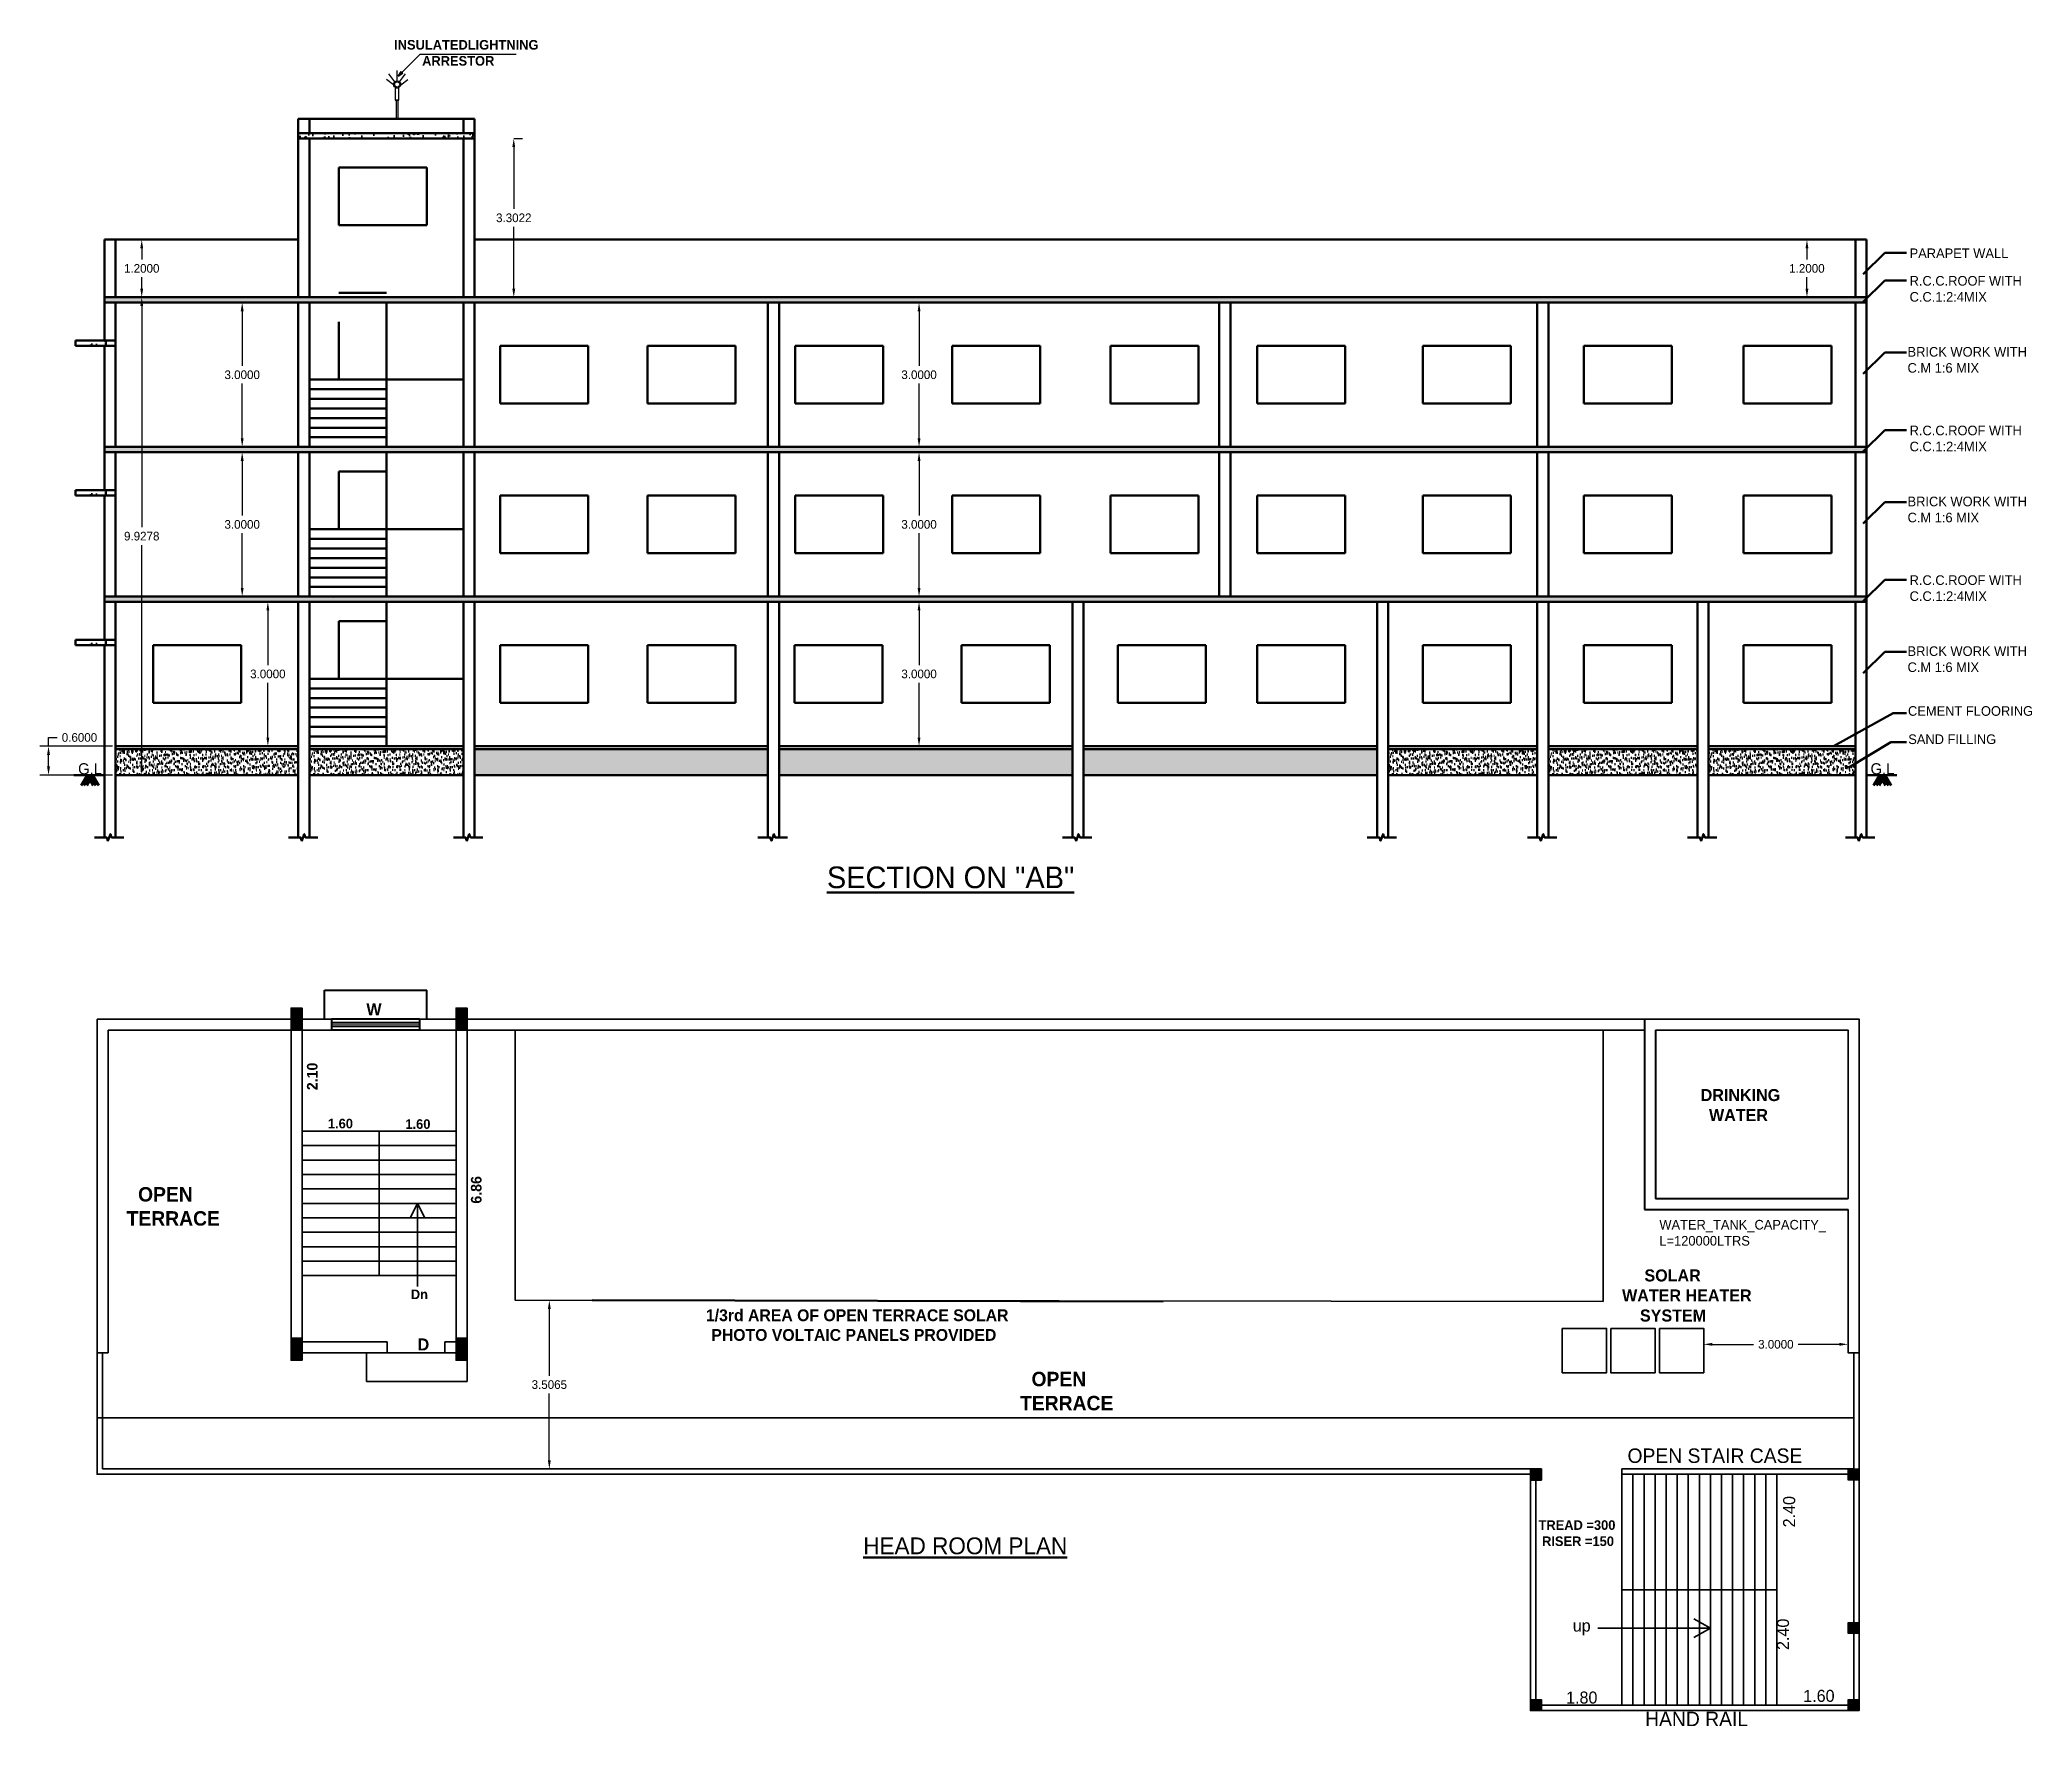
# Model space of a CAD drawing. Header units: metres. Extents: x 6102588 to 6102903, y -6660468 to -6660379.
# Drawn here: x 6102762.62 to 6102804.03, y -6660423.61 to -6660388.57 of the extents above; entities that cross this region are included whole.
import ezdxf

# ---------------------------------------------------------------- set-up
doc = ezdxf.new("R2010")
doc.units = ezdxf.units.M
doc.header["$LTSCALE"] = 500
doc.header["$MEASUREMENT"] = 0
doc.linetypes.add('A3-MM_PS$0$HIDDEN', pattern=[0.375, 0.25, -0.125])
doc.linetypes.add('DASHED2', pattern=[0.375, 0.25, -0.125])
doc.layers.get('0').update_dxf_attribs({"linetype": 'CONTINUOUS'})
doc.layers.get('Defpoints').update_dxf_attribs({"linetype": 'CONTINUOUS'})
for name, color, linetype in [('BLK_1_FLR_0_AC_ROOM_1', 117, 'CONTINUOUS'), ('BLK_1_FLR_0_REGULAR_ROOM_1', 117, 'CONTINUOUS'), ('BLK_1_FLR_1_REGULAR_ROOM_1', 117, 'CONTINUOUS'), ('BLK_1_FLR_1_WATER_CLOSET', 213, 'CONTINUOUS'), ('BLK_1_FLR_2_REGULAR_ROOM_1', 117, 'CONTINUOUS'), ('BLK_1_FLR_2_WATER_CLOSET', 213, 'CONTINUOUS'), ('BLK_1_FLR_3_ROOF_AREA', 54, 'CONTINUOUS'), ('BLK_1_HT_OF_BLDG', 5, 'CONTINUOUS'), ('BLK_1_PARAPET_HT', 233, 'CONTINUOUS'), ('BLK_1_PLINTH_HEIGHT', 7, 'CONTINUOUS'), ('BLK_1_ROOF_WATER_TANK_HT', 235, 'CONTINUOUS'), ('BLK_1_STAIR_HEADROOM', 55, 'CONTINUOUS'), ('BLK_1_TERRACESERVICE_UTILITYDISTANCE', 1, 'CONTINUOUS'), ('COLUMN', 2, 'CONTINUOUS'), ('ED', 30, 'CONTINUOUS'), ('HATCH', 15, 'CONTINUOUS'), ('SOLAR_PANEL', 3, 'CONTINUOUS'), ('SOLAR_WATER_HEATER', 1, 'CONTINUOUS'), ('TEXT', 4, 'CONTINUOUS'), ('WATER_TANK_CALCULATION', 150, 'CONTINUOUS')]:
    doc.layers.add(name, color=color, linetype=linetype)
doc.styles.add('gautham', font='arial.ttf')
doc.styles.get("Standard").update_dxf_attribs({"font": 'GOTHIC.TTF'})
doc.dimstyles.get("Standard").update_dxf_attribs({"dimtxt": 0.18, "dimasz": 0.18, "dimexe": 0.18, "dimexo": 0.0625, "dimgap": 0.09, "dimtad": 0, "dimtih": 1, "dimtoh": 1, "dimdec": 4, "dimzin": 0, "dimdsep": 46, "dimtxsty": 'Standard', "dimcen": 0.09, "dimadec": 0, "dimazin": 0, "dimtfac": 1, "dimtdec": 4, "dimtofl": 0, "dimtmove": 0, "dimatfit": 3, "dimfxl": 0, "dimtolj": 1, "dimtzin": 0, "dimarcsym": 0})
doc.dimstyles.new('STANDARD$0', dxfattribs={"dimtxt": 7, "dimasz": 3, "dimexe": 3, "dimexo": 1, "dimgap": 1.5, "dimtad": 1, "dimdec": 1, "dimzin": 1, "dimdsep": 46, "dimlunit": 4, "dimtxsty": 'Standard', "dimblk": 'OBLIQUE', "dimcen": 0.09375, "dimdle": 1, "dimclrd": 8, "dimclre": 8, "dimclrt": 7, "dimadec": 1, "dimazin": 0, "dimtfac": 1, "dimtdec": 1, "dimtix": 1, "dimtmove": 2, "dimatfit": 3, "dimldrblk": 'ARCHTICK', "dimfxl": 0, "dimfrac": 2, "dimtolj": 1, "dimtzin": 0, "dimarcsym": 0})
pattern_1 = [(50, (6096827.93252, -6657352.93427), (0.358630091, -0.031376067), [0.0375, -0.4125]), (355, (6096827.9325, -6657352.93427), (-0.069375667, 0.376096067), [0.03, -0.33]), (100.4514445, (6096827.9624, -6657352.9369), (0.289254423, 0.344719995), [0.031870096, -0.350571056]), (46.1842, (6096827.9325, -6657352.83427), (0.533620665, -0.08275964), [0.05625, -0.61875]), (96.6356355, (6096827.977, -6657352.84117), (0.467330973, 0.4870593), [0.04780517, -0.52585688]), (351.184164, (6096827.9325, -6657352.8343), (0.467330973, 0.4870593), [0.045, -0.495]), (21, (6096827.98252, -6657352.85927), (0.298453526, -0.201309445), [0.0375, -0.4125]), (326, (6096827.9825, -6657352.85927), (0.121657666, 0.362575023), [0.03, -0.33]), (71.451445, (6096828.0074, -6657352.87605), (0.420111188, 0.161265576), [0.031870095, -0.350571056]), (37.5, (6096827.93252, -6657352.93427), (0.0060799277, 0.166446927), [0, -0.326, 0, -0.335, 0, -0.33125]), (7.5, (6096827.93252, -6657352.93427), (0.1315347687, 0.197205856), [0, -0.191, 0, -0.3185, 0, -0.12625]), (327.5, (6096827.82102, -6657352.93427), (0.266911218, -0.011277436), [0, -0.125, 0, -0.39, 0, -0.5175]), (317.5, (6096827.77102, -6657352.93427), (0.291593085, 0.050052491), [0, -0.1625, 0, -0.259, 0, -0.3675])]

msp = doc.modelspace()

# ---------------------------------------------------------------- texts
at = {"linetype": 'ByBlock', "lineweight": 50}
for s, insert, char_height, width, attachment_point in [('PARAPET WALL', (6102801.48359, -6660392.90107), 0.2, 2.6491737, 1), ('R.C.C.ROOF WITH \\PC.C.1:2:4MIX', (6102801.48359, -6660393.4733), 0.2, 2.6491737, 1), ('BRICK WORK WITH C.M 1:6 MIX', (6102801.44083, -6660394.94905), 0.2, 2.8069021, 1), ('R.C.C.ROOF WITH \\PC.C.1:2:4MIX', (6102801.48359, -6660396.5833), 0.2, 2.6491737, 1), ('BRICK WORK WITH C.M 1:6 MIX', (6102801.44083, -6660398.05905), 0.2, 2.8069021, 1), ('R.C.C.ROOF WITH \\PC.C.1:2:4MIX', (6102801.48359, -6660399.6933), 0.2, 2.6491737, 1), ('BRICK WORK WITH C.M 1:6 MIX', (6102801.44083, -6660401.16905), 0.2, 2.8069021, 1), ('CEMENT FLOORING', (6102801.45036, -6660402.41265, 0), 0.2, 2.8913723, 1), ('SAND FILLING', (6102801.45531, -6660402.99973, 0), 0.2, 2.5562826, 1), ('{\\LSECTION ON "AB"}', (6102781.55265, -6660405.97298), 0.45, 11.006698, 5), ('{\\LHEAD ROOM PLAN}', (6102781.85712, -6660419.86452), 0.35, 6.1130406, 5)]:
    msp.add_mtext(s, dxfattribs=dict(at, insert=insert, char_height=char_height, width=width, attachment_point=attachment_point))
at = {"linetype": 'ByBlock', "lineweight": 50, "char_height": 0.23, "attachment_point": 5}
for insert in [(6102763.66759, -6660403.71518), (6102763.66759, -6660403.71518), (6102800.91973, -6660403.71518, 0), (6102800.91973, -6660403.71518, 0)]:
    msp.add_mtext('G.L', dxfattribs=dict(at, insert=insert))
at = {"linetype": 'ByBlock', "lineweight": 40, "char_height": 0.25, "attachment_point": 1, "style": 'gautham'}
for s, insert, width in [('{\\fComic Sans MS|b1|i0|c0|p66;W}', (6102769.41117, -6660408.58769), 0.1997956), ('{\\fComic Sans MS|b1|i0|c0|p66;\\W3.41748;\\C7; \\W1;DRINKING\\P{\\W5.281779; }WATER}', (6102796.82431, -6660410.36942), 2.8635724), ('{\\fComic Sans MS|b1|i0|c0|p66;\\C0;     SOLAR \\PWATER HEATER\\P    SYSTEM}', (6102795.5082, -6660414.1175), 3.8594533)]:
    msp.add_mtext(s, dxfattribs=dict(at, insert=insert, width=width))
at = {"linetype": 'ByBlock', "lineweight": 50, "char_height": 0.22, "width": 0.7692828, "attachment_point": 1, "rotation": 90, "style": 'gautham'}
for s, insert in [('{\\fComic Sans MS|b1|i0|c0|p66;\\W0.3858;\\C7; \\W1;2.10}', (6102768.17541, -6660410.43314)), ('{\\fComic Sans MS|b1|i0|c0|p66;\\W0.39537;\\C7; \\W1;6.86}', (6102771.5837, -6660412.79137))]:
    msp.add_mtext(s, dxfattribs=dict(at, insert=insert))
at = {"linetype": 'ByBlock', "lineweight": 50, "attachment_point": 1, "style": 'gautham'}
for s, insert, char_height, width in [('{\\fComic Sans MS|b1|i0|c0|p66;1.60}', (6102768.61128, -6660410.98649), 0.2, 0.1997956), ('{\\fComic Sans MS|b1|i0|c0|p66;1.60}', (6102770.22131, -6660410.99748), 0.2, 0.1997956), ('{\\fComic Sans MS|b1|i0|c0|p66;\\W7.3839;\\C7; \\W1;OPEN\\P{\\W5.247634; }TERRACE}', (6102763.84273, -6660412.40712), 0.3, 3.7850743), ('{\\fComic Sans MS|b1|i0|c0|p66;Dn}', (6102770.33449, -6660414.53596), 0.2, 0.1997956), ('{\\fComic Sans MS|b1|i0|c0|p66;\\W1.04618;\\C7; \\W1;1/3rd AREA OF OPEN TERRACE SOLAR \\P{\\W2.275349; }PHOTO VOLTAIC PANELS PROVIDED}', (6102776.37228, -6660414.94791), 0.2452956, 7.0120044), ('{\\fComic Sans MS|b1|i0|c0|p66;D}', (6102770.47554, -6660415.55196), 0.25, 0.319943), ('{\\fComic Sans MS|b1|i0|c0|p66;\\W7.3839;\\C7; \\W1;OPEN\\P{\\W5.247634; }TERRACE}', (6102782.41091, -6660416.24591), 0.3, 3.7850743), ('{\\fComic Sans MS|b1|i0|c0|p66;TREAD =300}', (6102793.77158, -6660419.33084), 0.2, 1.8400316), ('{\\fComic Sans MS|b1|i0|c0|p66;RISER =150}', (6102793.84496, -6660419.66597), 0.2, 1.8400316)]:
    msp.add_mtext(s, dxfattribs=dict(at, insert=insert, char_height=char_height, width=width))
at = {"linetype": 'ByBlock', "lineweight": 40, "attachment_point": 2}
for s, insert, char_height, width in [('OPEN STAIR CASE', (6102797.43739, -6660417.83917), 0.3, 5.2845787), ('up', (6102794.66922, -6660421.39369), 0.25, 0.7424556), ('1.80', (6102794.67009, -6660422.88957), 0.25, 0.7424556), ('1.60', (6102799.59881, -6660422.85494), 0.25, 0.7424556), ('HAND RAIL', (6102797.05717, -6660423.30934), 0.3, 2.6089838)]:
    msp.add_mtext(s, dxfattribs=dict(at, insert=insert, char_height=char_height, width=width))
at = {"linetype": 'ByBlock', "lineweight": 40, "char_height": 0.25, "width": 0.7424556, "attachment_point": 2, "rotation": 90}
for insert in [(6102798.85505, -6660419.15272), (6102798.72715, -6660421.70103)]:
    msp.add_mtext('2.40', dxfattribs=dict(at, insert=insert))
at = {"layer": 'TEXT', "color": 7, "linetype": 'ByBlock', "lineweight": 30, "insert": (6102769.53501, -6660388.56857, 0), "char_height": 0.2, "width": 4.8415832, "attachment_point": 1, "style": 'gautham'}
msp.add_mtext('{\\fComic Sans MS|b1|i0|c0|p66;\\W6.08801; \\W1;INSULATEDLIGHTNING \\P\\W6.96039;  \\W1;ARRESTOR}', dxfattribs=at)
at = {"layer": 'WATER_TANK_CALCULATION', "color": 150, "linetype": 'ByBlock', "lineweight": 35, "insert": (6102796.28336, -6660413.0889), "char_height": 0.2, "width": 6.086043, "attachment_point": 1, "style": 'gautham'}
msp.add_mtext('{\\fComic Sans MS|b0|i0|c0|p66;WATER_TANK_CAPACITY_ \\PL=120000LTRS}', dxfattribs=at)

# ---------------------------------------------------------------- blocks, each defined once
blk = doc.blocks.new('A$C3D6C2CD6')
at = {"layer": 'COLUMN'}
blk.add_hatch(color=256, dxfattribs=at).paths.add_polyline_path([(0.23, 0.23), (0, 0.23), (0, 0), (0.23, 0)])
blk.add_lwpolyline([(0, 0.23), (0.23, 0.23), (0.23, 0), (0, 0)], close=True, dxfattribs=at)
blk = doc.blocks.new('*D80')
at = {"layer": 'BLK_1_HT_OF_BLDG', "color": 0, "linetype": 'ByBlock', "lineweight": -2}
for p, q in [((6102764.742, -6660393.916), (6102764.922, -6660393.916)), ((6102764.742, -6660394.096), (6102764.742, -6660398.695)), ((6102764.742, -6660403.664), (6102764.742, -6660399.064)), ((6102764.742, -6660403.844), (6102764.922, -6660403.844))]:
    blk.add_line(p, q, dxfattribs=at)
at = {"layer": 'BLK_1_HT_OF_BLDG', "color": 0, "linetype": 'ByBlock'}
for points in [[(6102764.712, -6660394.096), (6102764.772, -6660394.096), (6102764.742, -6660393.916)], [(6102764.712, -6660403.664), (6102764.772, -6660403.664), (6102764.742, -6660403.844)]]:
    blk.add_solid(points, dxfattribs=at)
at = {"layer": 'Defpoints', "color": 0, "linetype": 'ByBlock'}
for p in [(6102764.196, -6660393.916), (6102764.742, -6660393.916), (6102764.196, -6660403.844)]:
    blk.add_point(p, dxfattribs=at)
at = {"layer": 'BLK_1_HT_OF_BLDG', "color": 0, "linetype": 'ByBlock', "lineweight": 35, "insert": (6102764.742, -6660398.88), "char_height": 0.18, "attachment_point": 5}
blk.add_mtext('\\A1;9.9278', dxfattribs=at)
blk = doc.blocks.new('*D81')
at = {"layer": 'BLK_1_PARAPET_HT', "color": 0, "linetype": 'ByBlock', "lineweight": -2}
for p, q in [((6102764.742, -6660392.716), (6102764.922, -6660392.716)), ((6102764.742, -6660392.896), (6102764.742, -6660393.131)), ((6102764.742, -6660393.736), (6102764.742, -6660393.5)), ((6102764.742, -6660393.916), (6102764.922, -6660393.916))]:
    blk.add_line(p, q, dxfattribs=at)
at = {"layer": 'BLK_1_PARAPET_HT', "color": 0, "linetype": 'ByBlock'}
for points in [[(6102764.712, -6660392.896), (6102764.772, -6660392.896), (6102764.742, -6660392.716)], [(6102764.712, -6660393.736), (6102764.772, -6660393.736), (6102764.742, -6660393.916)]]:
    blk.add_solid(points, dxfattribs=at)
at = {"layer": 'Defpoints', "color": 0, "linetype": 'ByBlock'}
for p in [(6102764.196, -6660392.716), (6102764.196, -6660393.916), (6102764.742, -6660393.916)]:
    blk.add_point(p, dxfattribs=at)
at = {"layer": 'BLK_1_PARAPET_HT', "color": 0, "linetype": 'ByBlock', "lineweight": 35, "insert": (6102764.742, -6660393.316), "char_height": 0.18, "attachment_point": 5}
blk.add_mtext('\\A1;1.2000', dxfattribs=at)
blk = doc.blocks.new('*D82')
at = {"layer": 'BLK_1_STAIR_HEADROOM', "color": 0, "linetype": 'ByBlock', "lineweight": -2}
for p, q in [((6102772.474, -6660390.614), (6102772.654, -6660390.614)), ((6102772.474, -6660390.794), (6102772.474, -6660392.08)), ((6102772.474, -6660393.736), (6102772.474, -6660392.449)), ((6102772.474, -6660393.916), (6102772.654, -6660393.916))]:
    blk.add_line(p, q, dxfattribs=at)
at = {"layer": 'BLK_1_STAIR_HEADROOM', "color": 0, "linetype": 'ByBlock'}
for points in [[(6102772.444, -6660390.794), (6102772.504, -6660390.794), (6102772.474, -6660390.614)], [(6102772.444, -6660393.736), (6102772.504, -6660393.736), (6102772.474, -6660393.916)]]:
    blk.add_solid(points, dxfattribs=at)
at = {"layer": 'Defpoints', "color": 0, "linetype": 'ByBlock'}
for p in [(6102771.656, -6660390.614), (6102772.474, -6660390.614), (6102771.656, -6660393.916, 0)]:
    blk.add_point(p, dxfattribs=at)
at = {"layer": 'BLK_1_STAIR_HEADROOM', "color": 0, "linetype": 'ByBlock', "lineweight": 35, "insert": (6102772.474, -6660392.265), "char_height": 0.18, "attachment_point": 5}
blk.add_mtext('\\A1;3.3022', dxfattribs=at)
blk = doc.blocks.new('*D11')
at = {"layer": 'BLK_1_FLR_0_REGULAR_ROOM_1', "color": 0, "lineweight": -2}
for p, q in [((6102780.897, -6660400.244), (6102780.717, -6660400.244)), ((6102780.897, -6660400.424), (6102780.897, -6660401.559)), ((6102780.897, -6660403.064), (6102780.897, -6660401.928)), ((6102780.897, -6660403.244), (6102780.717, -6660403.244))]:
    blk.add_line(p, q, dxfattribs=at)
at = {"layer": 'BLK_1_FLR_0_REGULAR_ROOM_1', "color": 0}
for points in [[(6102780.867, -6660400.424), (6102780.927, -6660400.424), (6102780.897, -6660400.244)], [(6102780.867, -6660403.064), (6102780.927, -6660403.064), (6102780.897, -6660403.244)]]:
    blk.add_solid(points, dxfattribs=at)
at = {"layer": 'Defpoints', "color": 0}
for p in [(6102780.897, -6660400.244), (6102782.287, -6660400.244), (6102782.286, -6660403.244)]:
    blk.add_point(p, dxfattribs=at)
at = {"layer": 'BLK_1_FLR_0_REGULAR_ROOM_1', "color": 0, "lineweight": 35, "insert": (6102780.897, -6660401.744), "char_height": 0.18, "attachment_point": 5}
blk.add_mtext('\\A1;3.0000', dxfattribs=at)
blk = doc.blocks.new('*D83')
at = {"layer": 'BLK_1_FLR_0_AC_ROOM_1', "color": 0, "linetype": 'ByBlock', "lineweight": -2}
for p, q in [((6102767.363, -6660400.244), (6102767.183, -6660400.244)), ((6102767.363, -6660400.424), (6102767.363, -6660401.559)), ((6102767.363, -6660403.064), (6102767.363, -6660401.928)), ((6102767.363, -6660403.244), (6102767.183, -6660403.244))]:
    blk.add_line(p, q, dxfattribs=at)
at = {"layer": 'BLK_1_FLR_0_AC_ROOM_1', "color": 0, "linetype": 'ByBlock'}
for points in [[(6102767.333, -6660400.424), (6102767.393, -6660400.424), (6102767.363, -6660400.244)], [(6102767.333, -6660403.064), (6102767.393, -6660403.064), (6102767.363, -6660403.244)]]:
    blk.add_solid(points, dxfattribs=at)
at = {"layer": 'Defpoints', "color": 0, "linetype": 'ByBlock'}
for p in [(6102767.363, -6660400.244), (6102767.996, -6660400.244), (6102767.996, -6660403.244)]:
    blk.add_point(p, dxfattribs=at)
at = {"layer": 'BLK_1_FLR_0_AC_ROOM_1', "color": 0, "linetype": 'ByBlock', "lineweight": 35, "insert": (6102767.363, -6660401.744), "char_height": 0.18, "attachment_point": 5}
blk.add_mtext('\\A1;3.0000', dxfattribs=at)
blk = doc.blocks.new('*D12')
at = {"layer": 'BLK_1_FLR_1_REGULAR_ROOM_1', "color": 0, "lineweight": -2}
for p, q in [((6102780.897, -6660397.136), (6102780.717, -6660397.136)), ((6102780.897, -6660397.316), (6102780.897, -6660398.451)), ((6102780.897, -6660399.956), (6102780.897, -6660398.82)), ((6102780.897, -6660400.136), (6102780.717, -6660400.136))]:
    blk.add_line(p, q, dxfattribs=at)
at = {"layer": 'BLK_1_FLR_1_REGULAR_ROOM_1', "color": 0}
for points in [[(6102780.867, -6660397.316), (6102780.927, -6660397.316), (6102780.897, -6660397.136)], [(6102780.867, -6660399.956), (6102780.927, -6660399.956), (6102780.897, -6660400.136)]]:
    blk.add_solid(points, dxfattribs=at)
at = {"layer": 'Defpoints', "color": 0}
for p in [(6102781.047, -6660397.136, 0), (6102780.897, -6660400.136), (6102781.047, -6660400.136, 0)]:
    blk.add_point(p, dxfattribs=at)
at = {"layer": 'BLK_1_FLR_1_REGULAR_ROOM_1', "color": 0, "lineweight": 35, "insert": (6102780.897, -6660398.636), "char_height": 0.18, "attachment_point": 5}
blk.add_mtext('\\A1;3.0000', dxfattribs=at)
blk = doc.blocks.new('*D13')
at = {"layer": 'BLK_1_FLR_2_REGULAR_ROOM_1', "color": 0, "lineweight": -2}
for p, q in [((6102780.897, -6660394.026), (6102780.717, -6660394.026)), ((6102780.897, -6660394.206), (6102780.897, -6660395.341)), ((6102780.897, -6660396.846), (6102780.897, -6660395.71)), ((6102780.897, -6660397.026), (6102780.717, -6660397.026))]:
    blk.add_line(p, q, dxfattribs=at)
at = {"layer": 'BLK_1_FLR_2_REGULAR_ROOM_1', "color": 0}
for points in [[(6102780.867, -6660394.206), (6102780.927, -6660394.206), (6102780.897, -6660394.026)], [(6102780.867, -6660396.846), (6102780.927, -6660396.846), (6102780.897, -6660397.026)]]:
    blk.add_solid(points, dxfattribs=at)
at = {"layer": 'Defpoints', "color": 0}
for p in [(6102780.897, -6660394.026), (6102781.047, -6660394.026, 0), (6102781.047, -6660397.026, 0)]:
    blk.add_point(p, dxfattribs=at)
at = {"layer": 'BLK_1_FLR_2_REGULAR_ROOM_1', "color": 0, "lineweight": 35, "insert": (6102780.897, -6660395.526), "char_height": 0.18, "attachment_point": 5}
blk.add_mtext('\\A1;3.0000', dxfattribs=at)
blk = doc.blocks.new('*D84')
at = {"layer": 'BLK_1_ROOF_WATER_TANK_HT', "color": 0, "linetype": 'ByBlock', "lineweight": -2}
for p, q in [((6102799.35, -6660392.716), (6102799.17, -6660392.716)), ((6102799.35, -6660392.896), (6102799.35, -6660393.131)), ((6102799.35, -6660393.736), (6102799.35, -6660393.5)), ((6102799.35, -6660393.916), (6102799.17, -6660393.916))]:
    blk.add_line(p, q, dxfattribs=at)
at = {"layer": 'BLK_1_ROOF_WATER_TANK_HT', "color": 0, "linetype": 'ByBlock'}
for points in [[(6102799.32, -6660392.896), (6102799.38, -6660392.896), (6102799.35, -6660392.716)], [(6102799.32, -6660393.736), (6102799.38, -6660393.736), (6102799.35, -6660393.916)]]:
    blk.add_solid(points, dxfattribs=at)
at = {"layer": 'Defpoints', "color": 0, "linetype": 'ByBlock'}
for p in [(6102800.356, -6660392.716, 0), (6102799.35, -6660393.916), (6102800.356, -6660393.916, 0)]:
    blk.add_point(p, dxfattribs=at)
at = {"layer": 'BLK_1_ROOF_WATER_TANK_HT', "color": 0, "linetype": 'ByBlock', "lineweight": 35, "insert": (6102799.35, -6660393.316), "char_height": 0.18, "attachment_point": 5}
blk.add_mtext('\\A1;1.2000', dxfattribs=at)
blk = doc.blocks.new('*D85')
at = {"layer": 'BLK_1_FLR_1_WATER_CLOSET', "color": 0, "linetype": 'ByBlock', "lineweight": -2}
for p, q in [((6102766.83, -6660397.136), (6102766.65, -6660397.136)), ((6102766.83, -6660397.316), (6102766.83, -6660398.451)), ((6102766.83, -6660399.956), (6102766.83, -6660398.82)), ((6102766.83, -6660400.136), (6102766.65, -6660400.136))]:
    blk.add_line(p, q, dxfattribs=at)
at = {"layer": 'BLK_1_FLR_1_WATER_CLOSET', "color": 0, "linetype": 'ByBlock'}
for points in [[(6102766.8, -6660397.316), (6102766.86, -6660397.316), (6102766.83, -6660397.136)], [(6102766.8, -6660399.956), (6102766.86, -6660399.956), (6102766.83, -6660400.136)]]:
    blk.add_solid(points, dxfattribs=at)
at = {"layer": 'Defpoints', "color": 0, "linetype": 'ByBlock'}
for p in [(6102766.83, -6660397.136), (6102767.996, -6660397.136, 0), (6102767.996, -6660400.136, 0)]:
    blk.add_point(p, dxfattribs=at)
at = {"layer": 'BLK_1_FLR_1_WATER_CLOSET', "color": 0, "linetype": 'ByBlock', "lineweight": 35, "insert": (6102766.83, -6660398.636), "char_height": 0.18, "attachment_point": 5}
blk.add_mtext('\\A1;3.0000', dxfattribs=at)
blk = doc.blocks.new('*D86')
at = {"layer": 'BLK_1_FLR_2_WATER_CLOSET', "color": 0, "linetype": 'ByBlock', "lineweight": -2}
for p, q in [((6102766.83, -6660394.026), (6102766.65, -6660394.026)), ((6102766.83, -6660394.206), (6102766.83, -6660395.341)), ((6102766.83, -6660396.846), (6102766.83, -6660395.71)), ((6102766.83, -6660397.026), (6102766.65, -6660397.026))]:
    blk.add_line(p, q, dxfattribs=at)
at = {"layer": 'BLK_1_FLR_2_WATER_CLOSET', "color": 0, "linetype": 'ByBlock'}
for points in [[(6102766.8, -6660394.206), (6102766.86, -6660394.206), (6102766.83, -6660394.026)], [(6102766.8, -6660396.846), (6102766.86, -6660396.846), (6102766.83, -6660397.026)]]:
    blk.add_solid(points, dxfattribs=at)
at = {"layer": 'Defpoints', "color": 0, "linetype": 'ByBlock'}
for p in [(6102767.996, -6660394.026, 0), (6102766.83, -6660397.026), (6102767.996, -6660397.026)]:
    blk.add_point(p, dxfattribs=at)
at = {"layer": 'BLK_1_FLR_2_WATER_CLOSET', "color": 0, "linetype": 'ByBlock', "lineweight": 35, "insert": (6102766.83, -6660395.526), "char_height": 0.18, "attachment_point": 5}
blk.add_mtext('\\A1;3.0000', dxfattribs=at)
blk = doc.blocks.new('*D87')
at = {"layer": 'BLK_1_TERRACESERVICE_UTILITYDISTANCE', "color": 0, "linetype": 'ByBlock', "lineweight": -2}
for p, q in [((6102773.213, -6660414.759), (6102773.393, -6660414.759)), ((6102773.213, -6660418.265), (6102773.393, -6660418.265))]:
    blk.add_line(p, q, dxfattribs=at)
at = {"layer": 'BLK_1_TERRACESERVICE_UTILITYDISTANCE', "color": 1, "linetype": 'ByBlock', "lineweight": -2}
for p, q in [((6102773.213, -6660414.939), (6102773.213, -6660416.327)), ((6102773.213, -6660418.085), (6102773.213, -6660416.696))]:
    blk.add_line(p, q, dxfattribs=at)
at = {"layer": 'BLK_1_TERRACESERVICE_UTILITYDISTANCE', "color": 1, "linetype": 'ByBlock'}
for points in [[(6102773.183, -6660414.939), (6102773.243, -6660414.939), (6102773.213, -6660414.759)], [(6102773.183, -6660418.085), (6102773.243, -6660418.085), (6102773.213, -6660418.265)]]:
    blk.add_solid(points, dxfattribs=at)
at = {"layer": 'Defpoints', "color": 0, "linetype": 'ByBlock'}
for p in [(6102772.504, -6660414.759), (6102772.504, -6660418.265), (6102773.213, -6660418.265)]:
    blk.add_point(p, dxfattribs=at)
at = {"layer": 'BLK_1_TERRACESERVICE_UTILITYDISTANCE', "color": 1, "linetype": 'ByBlock', "lineweight": 35, "insert": (6102773.213, -6660416.512), "char_height": 0.18, "attachment_point": 5}
blk.add_mtext('\\A1;3.5065', dxfattribs=at)
blk = doc.blocks.new('*D28')
at = {"layer": 'BLK_1_TERRACESERVICE_UTILITYDISTANCE', "color": 0, "linetype": 'ByBlock', "lineweight": -2}
for p, q in [((6102797.204, -6660415.675), (6102797.204, -6660415.855)), ((6102800.204, -6660415.675), (6102800.204, -6660415.855))]:
    blk.add_line(p, q, dxfattribs=at)
at = {"layer": 'BLK_1_TERRACESERVICE_UTILITYDISTANCE', "color": 1, "linetype": 'ByBlock', "lineweight": -2}
for p, q in [((6102797.384, -6660415.675), (6102798.241, -6660415.675)), ((6102800.024, -6660415.675), (6102799.168, -6660415.675))]:
    blk.add_line(p, q, dxfattribs=at)
at = {"layer": 'BLK_1_TERRACESERVICE_UTILITYDISTANCE', "color": 1, "linetype": 'ByBlock'}
for points in [[(6102797.384, -6660415.645), (6102797.384, -6660415.705), (6102797.204, -6660415.675)], [(6102800.024, -6660415.645), (6102800.024, -6660415.705), (6102800.204, -6660415.675)]]:
    blk.add_solid(points, dxfattribs=at)
at = {"layer": 'Defpoints', "color": 0, "linetype": 'ByBlock'}
for p in [(6102797.204, -6660415.345), (6102800.204, -6660415.345), (6102800.204, -6660415.675)]:
    blk.add_point(p, dxfattribs=at)
at = {"layer": 'BLK_1_TERRACESERVICE_UTILITYDISTANCE', "color": 1, "linetype": 'ByBlock', "lineweight": 35, "insert": (6102798.704, -6660415.675), "char_height": 0.18, "attachment_point": 5}
blk.add_mtext('\\A1;3.0000', dxfattribs=at)
blk = doc.blocks.new('*D53')
at = {"layer": 'BLK_1_PLINTH_HEIGHT', "color": 0, "lineweight": -2}
for p, q in [((6102762.805, -6660403.244), (6102762.805, -6660403.064)), ((6102762.805, -6660403.064), (6102762.985, -6660403.064)), ((6102764.134, -6660403.244), (6102762.625, -6660403.244)), ((6102762.805, -6660403.664), (6102762.805, -6660403.424)), ((6102764.134, -6660403.844), (6102762.625, -6660403.844))]:
    blk.add_line(p, q, dxfattribs=at)
at = {"layer": 'BLK_1_PLINTH_HEIGHT', "color": 0}
for points in [[(6102762.775, -6660403.424), (6102762.835, -6660403.424), (6102762.805, -6660403.244)], [(6102762.775, -6660403.664), (6102762.835, -6660403.664), (6102762.805, -6660403.844)]]:
    blk.add_solid(points, dxfattribs=at)
at = {"layer": 'Defpoints', "color": 0}
for p in [(6102762.805, -6660403.244), (6102764.196, -6660403.244), (6102764.196, -6660403.844)]:
    blk.add_point(p, dxfattribs=at)
at = {"layer": 'BLK_1_PLINTH_HEIGHT', "color": 0, "insert": (6102763.448, -6660403.064), "char_height": 0.18, "attachment_point": 5}
blk.add_mtext('\\A1;0.6000', dxfattribs=at)

# ---------------------------------------------------------------- dimensions: what is measured, and where the dimension line sits
at = {"layer": 'BLK_1_FLR_0_AC_ROOM_1', "color": 3, "linetype": 'ByBlock', "lineweight": 35}
dim = msp.add_linear_dim(base=(6102767.36293, -6660400.24367), p1=(6102767.9965, -6660403.24367), p2=(6102767.9965, -6660400.24367), angle=90, dimstyle='Standard', override={"dimfxl": 0, "dimfxlon": 1, "dimarcsym": 2}, dxfattribs=at)
dim.commit()
dim.dimension.update_dxf_attribs({"geometry": '*D83', "text_midpoint": (6102767.36293, -6660401.74367)})
at = {"layer": 'BLK_1_FLR_0_REGULAR_ROOM_1', "color": 3, "lineweight": 35}
dim = msp.add_linear_dim(base=(6102780.89742, -6660400.24367), p1=(6102782.28646, -6660403.24367), p2=(6102782.28666, -6660400.24367), angle=90, dimstyle='Standard', override={"dimfxl": 0, "dimfxlon": 1, "dimarcsym": 2}, dxfattribs=at)
dim.commit()
dim.dimension.update_dxf_attribs({"geometry": '*D11', "text_midpoint": (6102780.89742, -6660401.74367)})
at = {"layer": 'BLK_1_FLR_1_REGULAR_ROOM_1', "color": 3, "lineweight": 35}
dim = msp.add_linear_dim(base=(6102780.89742, -6660400.13585), p1=(6102781.04727, -6660397.13585, 0), p2=(6102781.04727, -6660400.13585, 0), angle=90, dimstyle='Standard', override={"dimfxl": 0, "dimfxlon": 1, "dimarcsym": 2}, dxfattribs=at)
dim.commit()
dim.dimension.update_dxf_attribs({"geometry": '*D12', "text_midpoint": (6102780.89742, -6660398.63585)})
at = {"layer": 'BLK_1_FLR_1_WATER_CLOSET', "color": 213, "linetype": 'ByBlock', "lineweight": 35}
dim = msp.add_linear_dim(base=(6102766.82962, -6660397.13585), p1=(6102767.9965, -6660400.13585, 0), p2=(6102767.9965, -6660397.13585, 0), angle=90, dimstyle='Standard', override={"dimfxl": 0, "dimfxlon": 1, "dimarcsym": 2}, dxfattribs=at)
dim.commit()
dim.dimension.update_dxf_attribs({"geometry": '*D85', "text_midpoint": (6102766.82962, -6660398.63585)})
at = {"layer": 'BLK_1_FLR_2_REGULAR_ROOM_1', "color": 3, "lineweight": 35}
dim = msp.add_linear_dim(base=(6102780.89742, -6660394.02585), p1=(6102781.04727, -6660397.02585, 0), p2=(6102781.04727, -6660394.02585, 0), angle=90, dimstyle='Standard', override={"dimfxl": 0, "dimfxlon": 1, "dimarcsym": 2}, dxfattribs=at)
dim.commit()
dim.dimension.update_dxf_attribs({"geometry": '*D13', "text_midpoint": (6102780.89742, -6660395.52585)})
at = {"layer": 'BLK_1_FLR_2_WATER_CLOSET', "color": 213, "linetype": 'ByBlock', "lineweight": 35}
dim = msp.add_linear_dim(base=(6102766.82962, -6660397.02585), p1=(6102767.9965, -6660394.02585, 0), p2=(6102767.9965, -6660397.02585), angle=90, dimstyle='Standard', override={"dimfxl": 0, "dimfxlon": 1, "dimarcsym": 2}, dxfattribs=at)
dim.commit()
dim.dimension.update_dxf_attribs({"geometry": '*D86', "text_midpoint": (6102766.82962, -6660395.52585)})
at = {"layer": 'BLK_1_HT_OF_BLDG', "color": 5, "linetype": 'ByBlock', "lineweight": 35}
dim = msp.add_linear_dim(base=(6102764.74244, -6660393.91585), p1=(6102764.1965, -6660403.84367), p2=(6102764.1965, -6660393.91585), angle=90, dimstyle='Standard', override={"dimfxl": 0, "dimfxlon": 1, "dimarcsym": 2}, dxfattribs=at)
dim.commit()
dim.dimension.update_dxf_attribs({"geometry": '*D80', "text_midpoint": (6102764.74244, -6660398.87976)})
at = {"layer": 'BLK_1_PARAPET_HT', "color": 233, "linetype": 'ByBlock', "lineweight": 35}
dim = msp.add_linear_dim(base=(6102764.74244, -6660393.91585), p1=(6102764.1965, -6660392.71585), p2=(6102764.1965, -6660393.91585), angle=90, dimstyle='Standard', override={"dimfxl": 0, "dimfxlon": 1, "dimarcsym": 2}, dxfattribs=at)
dim.commit()
dim.dimension.update_dxf_attribs({"geometry": '*D81', "text_midpoint": (6102764.74244, -6660393.31585)})
at = {"layer": 'BLK_1_PLINTH_HEIGHT'}
dim = msp.add_linear_dim(base=(6102762.80457, -6660403.24367), p1=(6102764.1965, -6660403.84367), p2=(6102764.1965, -6660403.24367), angle=90, dimstyle='STANDARD$0', override={"dimtxt": 0.18, "dimasz": 0.18, "dimexe": 0.18, "dimexo": 0.0625, "dimgap": 0.09, "dimtad": 0, "dimtih": 1, "dimtoh": 1, "dimdec": 4, "dimzin": 0, "dimlunit": 2, "dimpost": '', "dimcen": 0.09, "dimdle": 0, "dimclrd": 0, "dimclre": 0, "dimclrt": 0, "dimadec": 0, "dimtdec": 4, "dimtix": 0, "dimtofl": 0, "dimtmove": 0, "dimfrac": 0}, dxfattribs=at)
dim.commit()
dim.dimension.update_dxf_attribs({"geometry": '*D53', "text_midpoint": (6102763.44846, -6660403.06367)})
at = {"layer": 'BLK_1_ROOF_WATER_TANK_HT', "color": 235, "linetype": 'ByBlock', "lineweight": 35}
dim = msp.add_linear_dim(base=(6102799.34983, -6660393.91585), p1=(6102800.3565, -6660392.71585, 0), p2=(6102800.3565, -6660393.91585, 0), angle=90, dimstyle='Standard', override={"dimfxl": 0, "dimfxlon": 1, "dimarcsym": 2}, dxfattribs=at)
dim.commit()
dim.dimension.update_dxf_attribs({"geometry": '*D84', "text_midpoint": (6102799.34983, -6660393.31585)})
at = {"layer": 'BLK_1_STAIR_HEADROOM', "color": 1, "linetype": 'ByBlock', "lineweight": 35}
dim = msp.add_linear_dim(base=(6102772.47374, -6660390.61367), p1=(6102771.6565, -6660393.91585, 0), p2=(6102771.6565, -6660390.61367), angle=90, dimstyle='Standard', override={"dimfxl": 0, "dimfxlon": 1, "dimarcsym": 2}, dxfattribs=at)
dim.commit()
dim.dimension.update_dxf_attribs({"geometry": '*D82', "text_midpoint": (6102772.47374, -6660392.26476)})
at = {"layer": 'BLK_1_TERRACESERVICE_UTILITYDISTANCE', "color": 1, "linetype": 'ByBlock', "lineweight": 35}
dim = msp.add_linear_dim(base=(6102773.2134, -6660418.26515), p1=(6102772.50434, -6660414.75864), p2=(6102772.50434, -6660418.26515), angle=90, dimstyle='Standard', override={"dimclrd": 1, "dimclrt": 1, "dimfxl": 0, "dimfxlon": 1, "dimarcsym": 2}, dxfattribs=at)
dim.commit()
dim.dimension.update_dxf_attribs({"geometry": '*D87', "text_midpoint": (6102773.2134, -6660416.51189)})
dim = msp.add_linear_dim(base=(6102800.20434, -6660415.675), p1=(6102797.20434, -6660415.34515), p2=(6102800.20434, -6660415.34515), dimstyle='STANDARD$0', override={"dimtxt": 0.18, "dimasz": 0.18, "dimexe": 0.18, "dimexo": 0.0625, "dimgap": 0.09, "dimtad": 0, "dimtih": 1, "dimtoh": 1, "dimdec": 4, "dimzin": 0, "dimlunit": 2, "dimpost": '', "dimcen": 0.09, "dimdle": 0, "dimclrd": 1, "dimclre": 0, "dimclrt": 1, "dimadec": 0, "dimtdec": 4, "dimtix": 0, "dimtofl": 0, "dimtmove": 0, "dimfxl": 0, "dimfxlon": 1, "dimfrac": 0, "dimarcsym": 2}, dxfattribs=at)
dim.commit()
dim.dimension.update_dxf_attribs({"geometry": '*D28', "text_midpoint": (6102798.70434, -6660415.675)})

# ---------------------------------------------------------------- hatches: boundary and pattern name
at = {"linetype": 'ByBlock', "lineweight": 50}
h = msp.add_hatch(dxfattribs=at)
h.set_pattern_fill('AR-CONC', color=256, scale=0.05)
h.set_pattern_definition([(50, (6096831.9625, -6657349.5221), (0.358630091, -0.031376067), [0.0375, -0.4125]), (355, (6096831.9625, -6657349.5221), (-0.069375667, 0.376096067), [0.03, -0.33]), (100.4514445, (6096831.9924, -6657349.5247), (0.289254423, 0.344719995), [0.031870096, -0.350571056]), (46.1842, (6096831.9625, -6657349.4221), (0.533620665, -0.08275964), [0.05625, -0.61875]), (96.6356355, (6096832.007, -6657349.429), (0.467330973, 0.4870593), [0.04780517, -0.52585688]), (351.184164, (6096831.9625, -6657349.4221), (0.467330973, 0.4870593), [0.045, -0.495]), (21, (6096832.0125, -6657349.4471), (0.298453526, -0.201309445), [0.0375, -0.4125]), (326, (6096832.0125, -6657349.4471), (0.121657666, 0.362575023), [0.03, -0.33]), (71.451445, (6096832.0374, -6657349.46387), (0.420111188, 0.161265576), [0.031870095, -0.350571056]), (37.5, (6096831.96251, -6657349.52209), (0.0060799277, 0.166446927), [0, -0.326, 0, -0.335, 0, -0.33125]), (7.5, (6096831.96251, -6657349.52209), (0.1315347687, 0.197205856), [0, -0.191, 0, -0.3185, 0, -0.12625]), (327.5, (6096831.85101, -6657349.52209), (0.266911218, -0.011277436), [0, -0.125, 0, -0.39, 0, -0.5175]), (317.5, (6096831.80101, -6657349.5221), (0.291593085, 0.050052491), [0, -0.1625, 0, -0.259, 0, -0.3675])])
h.paths.add_polyline_path([(6102771.6565, -6660390.61367), (6102771.6565, -6660390.50367), (6102767.9965, -6660390.50367), (6102767.9965, -6660390.61367)])
h = msp.add_hatch(dxfattribs=at)
h.set_pattern_fill('AR-CONC', color=256, scale=0.05)
h.set_pattern_definition(pattern_1)
h.paths.add_polyline_path([(6102800.5865, -6660394.02585), (6102800.5865, -6660393.91585), (6102763.9665, -6660393.91585), (6102763.9665, -6660394.02585)])
h = msp.add_hatch(dxfattribs=at)
h.set_pattern_fill('AR-CONC', color=256, scale=0.05)
h.set_pattern_definition([(50, (6096827.93252, -6657346.71646), (0.358630091, -0.031376067), [0.0375, -0.4125]), (355, (6096827.9325, -6657346.71646), (-0.069375667, 0.376096067), [0.03, -0.33]), (100.4514445, (6096827.9624, -6657346.71907), (0.289254423, 0.344719995), [0.031870096, -0.350571056]), (46.1842, (6096827.9325, -6657346.61646), (0.533620665, -0.08275964), [0.05625, -0.61875]), (96.6356355, (6096827.977, -6657346.62336), (0.467330973, 0.4870593), [0.04780517, -0.52585688]), (351.184164, (6096827.9325, -6657346.61646), (0.467330973, 0.4870593), [0.045, -0.495]), (21, (6096827.98252, -6657346.64146), (0.298453526, -0.201309445), [0.0375, -0.4125]), (326, (6096827.9825, -6657346.64146), (0.121657666, 0.362575023), [0.03, -0.33]), (71.451445, (6096828.0074, -6657346.65823), (0.420111188, 0.161265576), [0.031870095, -0.350571056]), (37.5, (6096827.93252, -6657346.71646), (0.0060799277, 0.166446927), [0, -0.326, 0, -0.335, 0, -0.33125]), (7.5, (6096827.93252, -6657346.71646), (0.1315347687, 0.197205856), [0, -0.191, 0, -0.3185, 0, -0.12625]), (327.5, (6096827.82102, -6657346.71646), (0.266911218, -0.011277436), [0, -0.125, 0, -0.39, 0, -0.5175]), (317.5, (6096827.77102, -6657346.71646), (0.291593085, 0.050052491), [0, -0.1625, 0, -0.259, 0, -0.3675])])
h.paths.add_polyline_path([(6102764.1965, -6660394.81585), (6102763.3665, -6660394.81585), (6102763.3665, -6660394.92585), (6102764.1965, -6660394.92585)])
h = msp.add_hatch(dxfattribs=at)
h.set_pattern_fill('AR-CONC', color=256, scale=0.05)
h.set_pattern_definition([(50, (6096827.93252, -6657356.04427), (0.358630091, -0.031376067), [0.0375, -0.4125]), (355, (6096827.9325, -6657356.04427), (-0.069375667, 0.376096067), [0.03, -0.33]), (100.4514445, (6096827.9624, -6657356.0469), (0.289254423, 0.344719995), [0.031870096, -0.350571056]), (46.1842, (6096827.9325, -6657355.94427), (0.533620665, -0.08275964), [0.05625, -0.61875]), (96.6356355, (6096827.977, -6657355.95117), (0.467330973, 0.4870593), [0.04780517, -0.52585688]), (351.184164, (6096827.9325, -6657355.9443), (0.467330973, 0.4870593), [0.045, -0.495]), (21, (6096827.98252, -6657355.96927), (0.298453526, -0.201309445), [0.0375, -0.4125]), (326, (6096827.9825, -6657355.96927), (0.121657666, 0.362575023), [0.03, -0.33]), (71.451445, (6096828.0074, -6657355.98605), (0.420111188, 0.161265576), [0.031870095, -0.350571056]), (37.5, (6096827.93252, -6657356.04427), (0.0060799277, 0.166446927), [0, -0.326, 0, -0.335, 0, -0.33125]), (7.5, (6096827.93252, -6657356.04427), (0.1315347687, 0.197205856), [0, -0.191, 0, -0.3185, 0, -0.12625]), (327.5, (6096827.82102, -6657356.04427), (0.266911218, -0.011277436), [0, -0.125, 0, -0.39, 0, -0.5175]), (317.5, (6096827.77102, -6657356.04427), (0.291593085, 0.050052491), [0, -0.1625, 0, -0.259, 0, -0.3675])])
h.paths.add_polyline_path([(6102800.5865, -6660397.02585), (6102763.9665, -6660397.02585), (6102763.9665, -6660397.13585), (6102800.5865, -6660397.13585)])
h = msp.add_hatch(dxfattribs=at)
h.set_pattern_fill('AR-CONC', color=256, scale=0.05)
h.set_pattern_definition([(50, (6096827.93252, -6657349.82646), (0.358630091, -0.031376067), [0.0375, -0.4125]), (355, (6096827.9325, -6657349.82646), (-0.069375667, 0.376096067), [0.03, -0.33]), (100.4514445, (6096827.9624, -6657349.82907), (0.289254423, 0.344719995), [0.031870096, -0.350571056]), (46.1842, (6096827.9325, -6657349.72646), (0.533620665, -0.08275964), [0.05625, -0.61875]), (96.6356355, (6096827.977, -6657349.73336), (0.467330973, 0.4870593), [0.04780517, -0.52585688]), (351.184164, (6096827.9325, -6657349.72646), (0.467330973, 0.4870593), [0.045, -0.495]), (21, (6096827.98252, -6657349.75146), (0.298453526, -0.201309445), [0.0375, -0.4125]), (326, (6096827.9825, -6657349.75146), (0.121657666, 0.362575023), [0.03, -0.33]), (71.451445, (6096828.0074, -6657349.76823), (0.420111188, 0.161265576), [0.031870095, -0.350571056]), (37.5, (6096827.93252, -6657349.82646), (0.0060799277, 0.166446927), [0, -0.326, 0, -0.335, 0, -0.33125]), (7.5, (6096827.93252, -6657349.82646), (0.1315347687, 0.197205856), [0, -0.191, 0, -0.3185, 0, -0.12625]), (327.5, (6096827.82102, -6657349.82646), (0.266911218, -0.011277436), [0, -0.125, 0, -0.39, 0, -0.5175]), (317.5, (6096827.77102, -6657349.82646), (0.291593085, 0.050052491), [0, -0.1625, 0, -0.259, 0, -0.3675])])
h.paths.add_polyline_path([(6102764.1965, -6660397.92585), (6102763.3665, -6660397.92585), (6102763.3665, -6660398.03585), (6102764.1965, -6660398.03585)])
h = msp.add_hatch(dxfattribs=at)
h.set_pattern_fill('AR-CONC', color=256, scale=0.05)
h.set_pattern_definition([(50, (6096827.93252, -6657359.1521), (0.358630091, -0.031376067), [0.0375, -0.4125]), (355, (6096827.9325, -6657359.1521), (-0.069375667, 0.376096067), [0.03, -0.33]), (100.4514445, (6096827.9624, -6657359.1547), (0.289254423, 0.344719995), [0.031870096, -0.350571056]), (46.1842, (6096827.9325, -6657359.0521), (0.533620665, -0.08275964), [0.05625, -0.61875]), (96.6356355, (6096827.977, -6657359.059), (0.467330973, 0.4870593), [0.04780517, -0.52585688]), (351.184164, (6096827.9325, -6657359.0521), (0.467330973, 0.4870593), [0.045, -0.495]), (21, (6096827.98252, -6657359.0771), (0.298453526, -0.201309445), [0.0375, -0.4125]), (326, (6096827.9825, -6657359.0771), (0.121657666, 0.362575023), [0.03, -0.33]), (71.451445, (6096828.0074, -6657359.09387), (0.420111188, 0.161265576), [0.031870095, -0.350571056]), (37.5, (6096827.93252, -6657359.15209), (0.0060799277, 0.166446927), [0, -0.326, 0, -0.335, 0, -0.33125]), (7.5, (6096827.93252, -6657359.15209), (0.1315347687, 0.197205856), [0, -0.191, 0, -0.3185, 0, -0.12625]), (327.5, (6096827.82102, -6657359.15209), (0.266911218, -0.011277436), [0, -0.125, 0, -0.39, 0, -0.5175]), (317.5, (6096827.77102, -6657359.1521), (0.291593085, 0.050052491), [0, -0.1625, 0, -0.259, 0, -0.3675])])
h.paths.add_polyline_path([(6102800.5865, -6660400.13367), (6102763.9665, -6660400.13367), (6102763.9665, -6660400.24367), (6102800.5865, -6660400.24367)])
h = msp.add_hatch(dxfattribs=at)
h.set_pattern_fill('AR-CONC', color=256, scale=0.05)
h.set_pattern_definition(pattern_1)
h.paths.add_polyline_path([(6102764.1965, -6660401.14367), (6102764.1965, -6660401.03367), (6102763.3665, -6660401.03367), (6102763.3665, -6660401.14367)])
h = msp.add_hatch(dxfattribs=at)
h.set_pattern_fill('AR-SAND', color=256, scale=0.065, style=0)
h.set_pattern_definition([(37.5, (6095759.02185, -6658924.41583), (-0.0040945683, 0.125243545), [0, -0.0988, 0, -0.1105, 0, -0.105625]), (7.5, (6095759.02185, -6658924.41583), (0.115035486, 0.1834394942), [0, -0.0533, 0, -0.08905, 0, -0.034125]), (327.5, (6095758.9419, -6658924.41583), (0.202419221, 0.0003678385), [0, -0.0325, 0, -0.117, 0, -0.15275]), (317.5, (6095758.9419, -6658924.41583), (0.1953982293, 0.0570489117), [0, -0.01625, 0, -0.0767, 0, -0.08775])])
h.paths.add_polyline_path([(6102767.9965, -6660403.84367), (6102767.9965, -6660403.30367), (6102764.1965, -6660403.30367), (6102764.1965, -6660403.84367)])
h = msp.add_hatch(dxfattribs=at)
h.set_pattern_fill('AR-SAND', color=256, scale=0.065, style=0)
h.set_pattern_definition([(37.5, (6095763.05185, -6658924.41583), (-0.0040945683, 0.125243545), [0, -0.0988, 0, -0.1105, 0, -0.105625]), (7.5, (6095763.05185, -6658924.41583), (0.115035486, 0.1834394942), [0, -0.0533, 0, -0.08905, 0, -0.034125]), (327.5, (6095762.9719, -6658924.41583), (0.202419221, 0.0003678385), [0, -0.0325, 0, -0.117, 0, -0.15275]), (317.5, (6095762.9719, -6658924.41583), (0.1953982293, 0.0570489117), [0, -0.01625, 0, -0.0767, 0, -0.08775])])
h.paths.add_polyline_path([(6102771.4265, -6660403.84367), (6102771.4265, -6660403.30367), (6102768.2265, -6660403.30367), (6102768.2265, -6660403.84367)])
h = msp.add_hatch(dxfattribs=at)
h.set_pattern_fill('AR-SAND', color=256, scale=0.065, style=0)
h.set_pattern_definition([(37.5, (6095766.48185, -6658924.41583), (-0.0040945683, 0.125243545), [0, -0.0988, 0, -0.1105, 0, -0.105625]), (7.5, (6095766.48185, -6658924.41583), (0.115035486, 0.1834394942), [0, -0.0533, 0, -0.08905, 0, -0.034125]), (327.5, (6095766.4019, -6658924.41583), (0.202419221, 0.0003678385), [0, -0.0325, 0, -0.117, 0, -0.15275]), (317.5, (6095766.4019, -6658924.41583), (0.1953982293, 0.0570489117), [0, -0.01625, 0, -0.0767, 0, -0.08775])])
h.paths.add_polyline_path([(6102777.7565, -6660403.84367), (6102777.7565, -6660403.30367), (6102771.6565, -6660403.30367), (6102771.6565, -6660403.84367)])
h = msp.add_hatch(dxfattribs=at)
h.set_pattern_fill('AR-SAND', color=256, scale=0.065, style=0)
h.set_pattern_definition([(37.5, (6095772.81185, -6658924.41583), (-0.0040945683, 0.125243545), [0, -0.0988, 0, -0.1105, 0, -0.105625]), (7.5, (6095772.81185, -6658924.41583), (0.115035486, 0.1834394942), [0, -0.0533, 0, -0.08905, 0, -0.034125]), (327.5, (6095772.7319, -6658924.41583), (0.202419221, 0.0003678385), [0, -0.0325, 0, -0.117, 0, -0.15275]), (317.5, (6095772.7319, -6658924.41583), (0.1953982293, 0.0570489117), [0, -0.01625, 0, -0.0767, 0, -0.08775])])
h.paths.add_polyline_path([(6102784.0865, -6660403.84367), (6102784.0865, -6660403.30367), (6102777.9865, -6660403.30367), (6102777.9865, -6660403.84367)])
h = msp.add_hatch(dxfattribs=at)
h.set_pattern_fill('AR-SAND', color=256, scale=0.065, style=0)
h.set_pattern_definition([(37.5, (6095779.14185, -6658924.41583), (-0.0040945683, 0.125243545), [0, -0.0988, 0, -0.1105, 0, -0.105625]), (7.5, (6095779.14185, -6658924.41583), (0.115035486, 0.1834394942), [0, -0.0533, 0, -0.08905, 0, -0.034125]), (327.5, (6095779.0619, -6658924.41583), (0.202419221, 0.0003678385), [0, -0.0325, 0, -0.117, 0, -0.15275]), (317.5, (6095779.0619, -6658924.41583), (0.1953982293, 0.0570489117), [0, -0.01625, 0, -0.0767, 0, -0.08775])])
h.paths.add_polyline_path([(6102790.4165, -6660403.84367), (6102790.4165, -6660403.30367), (6102784.3165, -6660403.30367), (6102784.3165, -6660403.84367)])
h = msp.add_hatch(dxfattribs=at)
h.set_pattern_fill('AR-SAND', color=256, scale=0.065, style=0)
h.set_pattern_definition([(37.5, (6095785.47185, -6658924.41583), (-0.0040945683, 0.125243545), [0, -0.0988, 0, -0.1105, 0, -0.105625]), (7.5, (6095785.47185, -6658924.41583), (0.115035486, 0.1834394942), [0, -0.0533, 0, -0.08905, 0, -0.034125]), (327.5, (6095785.3919, -6658924.41583), (0.202419221, 0.0003678385), [0, -0.0325, 0, -0.117, 0, -0.15275]), (317.5, (6095785.3919, -6658924.41583), (0.1953982293, 0.0570489117), [0, -0.01625, 0, -0.0767, 0, -0.08775])])
h.paths.add_polyline_path([(6102793.7465, -6660403.84367), (6102793.7465, -6660403.30367), (6102790.6465, -6660403.30367), (6102790.6465, -6660403.84367)])
h = msp.add_hatch(dxfattribs=at)
h.set_pattern_fill('AR-SAND', color=256, scale=0.065, style=0)
h.set_pattern_definition([(37.5, (6095788.80185, -6658924.41583), (-0.0040945683, 0.125243545), [0, -0.0988, 0, -0.1105, 0, -0.105625]), (7.5, (6095788.80185, -6658924.41583), (0.115035486, 0.1834394942), [0, -0.0533, 0, -0.08905, 0, -0.034125]), (327.5, (6095788.7219, -6658924.41583), (0.202419221, 0.0003678385), [0, -0.0325, 0, -0.117, 0, -0.15275]), (317.5, (6095788.7219, -6658924.41583), (0.1953982293, 0.0570489117), [0, -0.01625, 0, -0.0767, 0, -0.08775])])
h.paths.add_polyline_path([(6102797.0765, -6660403.84367), (6102797.0765, -6660403.30367), (6102793.9765, -6660403.30367), (6102793.9765, -6660403.84367)])
h = msp.add_hatch(dxfattribs=at)
h.set_pattern_fill('AR-SAND', color=256, scale=0.065, style=0)
h.set_pattern_definition([(37.5, (6095792.13185, -6658924.41583), (-0.0040945683, 0.125243545), [0, -0.0988, 0, -0.1105, 0, -0.105625]), (7.5, (6095792.13185, -6658924.41583), (0.115035486, 0.1834394942), [0, -0.0533, 0, -0.08905, 0, -0.034125]), (327.5, (6095792.0519, -6658924.41583), (0.202419221, 0.0003678385), [0, -0.0325, 0, -0.117, 0, -0.15275]), (317.5, (6095792.0519, -6658924.41583), (0.1953982293, 0.0570489117), [0, -0.01625, 0, -0.0767, 0, -0.08775])])
h.paths.add_polyline_path([(6102800.3565, -6660403.84367), (6102800.3565, -6660403.30367), (6102797.3065, -6660403.30367), (6102797.3065, -6660403.84367)])
at = {"linetype": 'ByBlock', "lineweight": 35}
h = msp.add_hatch(color=256, dxfattribs=at)
h.dxf.hatch_style = 1
h.paths.add_polyline_path([(6102768.07434, -6660408.68515), (6102767.84434, -6660408.68515), (6102767.84434, -6660409.14515), (6102768.07434, -6660409.14515)])
h = msp.add_hatch(color=256, dxfattribs=at)
h.dxf.hatch_style = 1
h.paths.add_polyline_path([(6102771.50434, -6660408.68515), (6102771.27434, -6660408.68515), (6102771.27434, -6660409.14515), (6102771.50434, -6660409.14515)])
h = msp.add_hatch(color=256, dxfattribs=at)
h.dxf.hatch_style = 1
h.paths.add_polyline_path([(6102768.07434, -6660415.54515), (6102767.84434, -6660415.54515), (6102767.84434, -6660416.00515), (6102768.07434, -6660416.00515)])
h = msp.add_hatch(color=256, dxfattribs=at)
h.dxf.hatch_style = 1
h.paths.add_polyline_path([(6102771.50434, -6660415.54515), (6102771.27434, -6660415.54515), (6102771.27434, -6660416.00515), (6102771.50434, -6660416.00515)])
h = msp.add_hatch(color=256, dxfattribs=at)
h.dxf.hatch_style = 1
h.paths.add_polyline_path([(6102793.83434, -6660418.26515), (6102793.60434, -6660418.26515), (6102793.60434, -6660418.49515), (6102793.83434, -6660418.49515)])
at = {"layer": 'ED'}
h = msp.add_hatch(color=256, dxfattribs=at)
h.paths.add_polyline_path([(6102770.13789, -6660389.25264), (6102770.0693, -6660389.32123), (6102770.16653, -6660389.25936)])
h.paths.add_polyline_path([(6102770.13117, -6660389.22401), (6102770.0693, -6660389.32123), (6102770.13789, -6660389.25264)])

# ---------------------------------------------------------------- linework, layer by layer
at = {"linetype": 'ByBlock', "lineweight": 50}
for p, q in [((6102767.9965, -6660390.20367, 0), (6102767.9965, -6660393.91585, 0)), ((6102767.9965, -6660390.20367), (6102771.6565, -6660390.20367)), ((6102768.2265, -6660390.20367, 0), (6102768.2265, -6660390.50367, 0)), ((6102771.4265, -6660390.20367, 0), (6102771.4265, -6660390.50367, 0)), ((6102771.6565, -6660390.20367, 0), (6102771.6565, -6660393.91585, 0)), ((6102767.9965, -6660390.50367), (6102771.6565, -6660390.50367)), ((6102767.9965, -6660390.61367), (6102771.6565, -6660390.61367)), ((6102768.2265, -6660390.61367, 0), (6102768.2265, -6660393.91585, 0)), ((6102771.4265, -6660390.61367, 0), (6102771.4265, -6660393.91585, 0)), ((6102768.84051, -6660391.21585), (6102768.84051, -6660392.41585)), ((6102768.84051, -6660391.21585), (6102770.67051, -6660391.21585)), ((6102770.67051, -6660392.41585), (6102770.67051, -6660391.21585)), ((6102768.84051, -6660392.41585), (6102770.67051, -6660392.41585)), ((6102763.9665, -6660392.71585), (6102763.9665, -6660394.81585)), ((6102763.9665, -6660392.71585), (6102767.9965, -6660392.71585)), ((6102764.1965, -6660392.71585), (6102764.1965, -6660393.91585)), ((6102771.6565, -6660392.71585), (6102800.5865, -6660392.71585)), ((6102800.3565, -6660392.71585, 0), (6102800.3565, -6660393.91585, 0)), ((6102800.3565, -6660392.71585, 0), (6102800.3565, -6660393.91585, 0)), ((6102800.5865, -6660392.71585, 0), (6102800.5865, -6660403.24367, 0)), ((6102800.97041, -6660392.99305), (6102800.52118, -6660393.43716)), ((6102800.97041, -6660392.99305), (6102801.41671, -6660392.99305)), ((6102800.97041, -6660393.56527), (6102800.52118, -6660394.00938)), ((6102800.97041, -6660393.56527), (6102801.41671, -6660393.56527)), ((6102763.9665, -6660393.91585), (6102800.5865, -6660393.91585)), ((6102763.9665, -6660394.02585), (6102800.5865, -6660394.02585)), ((6102764.1965, -6660394.02585), (6102764.1965, -6660397.02585)), ((6102767.9965, -6660394.02585, 0), (6102767.9965, -6660397.02585, 0)), ((6102768.2265, -6660394.02585, 0), (6102768.2265, -6660397.02585, 0)), ((6102768.84051, -6660393.82585, 0), (6102769.8265, -6660393.82585, 0)), ((6102769.8265, -6660394.02585, 0), (6102769.8265, -6660397.02585, 0)), ((6102771.4265, -6660394.02585, 0), (6102771.4265, -6660397.02585, 0)), ((6102771.6565, -6660394.02585, 0), (6102771.6565, -6660397.02585, 0)), ((6102777.7565, -6660394.02585, 0), (6102777.7565, -6660397.02585, 0)), ((6102777.9865, -6660394.02585, 0), (6102777.9865, -6660397.02585, 0)), ((6102787.1365, -6660394.02585, 0), (6102787.1365, -6660397.02585, 0)), ((6102787.3665, -6660394.02585, 0), (6102787.3665, -6660397.02585, 0)), ((6102793.7465, -6660394.02585, 0), (6102793.7465, -6660397.02585, 0)), ((6102793.7465, -6660394.02585, 0), (6102793.7465, -6660397.02585, 0)), ((6102793.9765, -6660394.02585, 0), (6102793.9765, -6660397.02585, 0)), ((6102800.3565, -6660394.02585, 0), (6102800.3565, -6660397.02585, 0)), ((6102800.3565, -6660394.02585, 0), (6102800.3565, -6660397.02585, 0)), ((6102768.84051, -6660394.42585, 0), (6102768.84051, -6660395.62585, 0)), ((6102763.3665, -6660394.81585), (6102763.3665, -6660394.92585)), ((6102764.1965, -6660394.81585), (6102763.3665, -6660394.81585)), ((6102764.1965, -6660394.92585), (6102763.3665, -6660394.92585)), ((6102763.9665, -6660394.92585), (6102763.9665, -6660397.92585)), ((6102772.19171, -6660394.92589), (6102772.19171, -6660396.12589)), ((6102772.19171, -6660394.92589), (6102774.02171, -6660394.92589)), ((6102774.02171, -6660394.92589), (6102774.02171, -6660396.12589)), ((6102775.25172, -6660394.92589), (6102775.25172, -6660396.12589)), ((6102775.25172, -6660394.92589), (6102777.08172, -6660394.92589)), ((6102777.08172, -6660394.92589), (6102777.08172, -6660396.12589)), ((6102778.32112, -6660394.92588), (6102778.32112, -6660396.12588)), ((6102778.32112, -6660394.92588), (6102780.15112, -6660394.92588)), ((6102780.15112, -6660394.92588), (6102780.15112, -6660396.12588)), ((6102781.58533, -6660394.92588), (6102781.58533, -6660396.12588)), ((6102781.58533, -6660394.92588), (6102783.41533, -6660394.92588)), ((6102783.41533, -6660394.92588), (6102783.41533, -6660396.12588)), ((6102784.87364, -6660394.92587), (6102784.87364, -6660396.12587)), ((6102784.87364, -6660394.92587), (6102786.70364, -6660394.92587)), ((6102786.70364, -6660394.92587), (6102786.70364, -6660396.12587)), ((6102787.92308, -6660394.92587), (6102787.92308, -6660396.12587)), ((6102787.92308, -6660394.92587), (6102789.75308, -6660394.92587)), ((6102789.75308, -6660394.92587), (6102789.75308, -6660396.12587)), ((6102791.36758, -6660394.92586), (6102791.36758, -6660396.12586)), ((6102791.36758, -6660394.92586), (6102793.19758, -6660394.92586)), ((6102793.19758, -6660394.92586), (6102793.19758, -6660396.12586)), ((6102794.71418, -6660394.92586), (6102794.71418, -6660396.12586)), ((6102794.71418, -6660394.92586), (6102796.54418, -6660394.92586)), ((6102796.54418, -6660394.92586), (6102796.54418, -6660396.12586)), ((6102798.03069, -6660394.92585), (6102798.03069, -6660396.12585)), ((6102798.03069, -6660394.92585), (6102799.86069, -6660394.92585)), ((6102799.86069, -6660394.92585), (6102799.86069, -6660396.12585)), ((6102800.97041, -6660395.06181), (6102800.52118, -6660395.50593)), ((6102800.97041, -6660395.06181), (6102801.41671, -6660395.06181)), ((6102768.2265, -6660395.62585, 0), (6102771.4265, -6660395.62585, 0)), ((6102768.84051, -6660395.62585, 0), (6102770.67051, -6660395.62585, 0)), ((6102768.2265, -6660395.82585, 0), (6102769.8265, -6660395.82585, 0)), ((6102768.2265, -6660396.02585, 0), (6102769.8265, -6660396.02585, 0)), ((6102772.19171, -6660396.12589), (6102774.02171, -6660396.12589)), ((6102775.25172, -6660396.12589), (6102777.08172, -6660396.12589)), ((6102778.32112, -6660396.12588), (6102780.15112, -6660396.12588)), ((6102781.58533, -6660396.12588), (6102783.41533, -6660396.12588)), ((6102784.87364, -6660396.12587), (6102786.70364, -6660396.12587)), ((6102787.92308, -6660396.12587), (6102789.75308, -6660396.12587)), ((6102791.36758, -6660396.12586), (6102793.19758, -6660396.12586)), ((6102794.71418, -6660396.12586), (6102796.54418, -6660396.12586)), ((6102798.03069, -6660396.12585), (6102799.86069, -6660396.12585)), ((6102768.2265, -6660396.22585, 0), (6102769.8265, -6660396.22585, 0)), ((6102768.2265, -6660396.42585, 0), (6102769.8265, -6660396.42585, 0)), ((6102768.2265, -6660396.62585, 0), (6102769.8265, -6660396.62585, 0)), ((6102768.2265, -6660396.82585, 0), (6102769.8265, -6660396.82585, 0)), ((6102800.97041, -6660396.67527), (6102800.52118, -6660397.11938)), ((6102800.97041, -6660396.67527), (6102801.41671, -6660396.67527)), ((6102763.9665, -6660397.02585), (6102800.5865, -6660397.02585)), ((6102763.9665, -6660397.13585), (6102800.5865, -6660397.13585)), ((6102764.1965, -6660397.13585), (6102764.1965, -6660400.13585)), ((6102767.9965, -6660397.13585, 0), (6102767.9965, -6660400.13585, 0)), ((6102768.2265, -6660397.13585, 0), (6102768.2265, -6660400.13585, 0)), ((6102769.8265, -6660397.13585, 0), (6102769.8265, -6660400.13585, 0)), ((6102771.4265, -6660397.13585, 0), (6102771.4265, -6660400.13585, 0)), ((6102771.6565, -6660397.13585, 0), (6102771.6565, -6660400.13585, 0)), ((6102777.7565, -6660397.13585, 0), (6102777.7565, -6660400.13585, 0)), ((6102777.9865, -6660397.13585, 0), (6102777.9865, -6660400.13585, 0)), ((6102787.1365, -6660397.13585, 0), (6102787.1365, -6660400.13585, 0)), ((6102787.3665, -6660397.13585, 0), (6102787.3665, -6660400.13585, 0)), ((6102793.7465, -6660397.13585, 0), (6102793.7465, -6660400.13585, 0)), ((6102793.7465, -6660397.13585, 0), (6102793.7465, -6660400.13585, 0)), ((6102793.9765, -6660397.13585, 0), (6102793.9765, -6660400.13585, 0)), ((6102800.3565, -6660397.13585, 0), (6102800.3565, -6660400.13585, 0)), ((6102800.3565, -6660397.13585, 0), (6102800.3565, -6660400.13585, 0)), ((6102768.84051, -6660397.53585, 0), (6102768.84051, -6660398.73585, 0)), ((6102768.84051, -6660397.53585, 0), (6102769.8265, -6660397.53585, 0)), ((6102763.3665, -6660397.92585), (6102763.3665, -6660398.03585)), ((6102764.1965, -6660397.92585), (6102763.3665, -6660397.92585)), ((6102764.1965, -6660398.03585), (6102763.3665, -6660398.03585)), ((6102763.9665, -6660398.03585), (6102763.9665, -6660401.03367)), ((6102772.19171, -6660398.03589), (6102772.19171, -6660399.23589)), ((6102772.19171, -6660398.03589), (6102774.02171, -6660398.03589)), ((6102774.02171, -6660398.03589), (6102774.02171, -6660399.23589)), ((6102775.25172, -6660398.03589), (6102775.25172, -6660399.23589)), ((6102775.25172, -6660398.03589), (6102777.08172, -6660398.03589)), ((6102777.08172, -6660398.03589), (6102777.08172, -6660399.23589)), ((6102778.32112, -6660398.03588), (6102778.32112, -6660399.23588)), ((6102778.32112, -6660398.03588), (6102780.15112, -6660398.03588)), ((6102780.15112, -6660398.03588), (6102780.15112, -6660399.23588)), ((6102781.58533, -6660398.03588), (6102781.58533, -6660399.23588)), ((6102781.58533, -6660398.03588), (6102783.41533, -6660398.03588)), ((6102783.41533, -6660398.03588), (6102783.41533, -6660399.23588)), ((6102784.87364, -6660398.03587), (6102784.87364, -6660399.23587)), ((6102784.87364, -6660398.03587), (6102786.70364, -6660398.03587)), ((6102786.70364, -6660398.03587), (6102786.70364, -6660399.23587)), ((6102787.92308, -6660398.03587), (6102787.92308, -6660399.23587)), ((6102787.92308, -6660398.03587), (6102789.75308, -6660398.03587)), ((6102789.75308, -6660398.03587), (6102789.75308, -6660399.23587)), ((6102791.36758, -6660398.03586), (6102791.36758, -6660399.23586)), ((6102791.36758, -6660398.03586), (6102793.19758, -6660398.03586)), ((6102793.19758, -6660398.03586), (6102793.19758, -6660399.23586)), ((6102794.71418, -6660398.03586), (6102794.71418, -6660399.23586)), ((6102794.71418, -6660398.03586), (6102796.54418, -6660398.03586)), ((6102796.54418, -6660398.03586), (6102796.54418, -6660399.23586)), ((6102798.03069, -6660398.03585), (6102798.03069, -6660399.23585)), ((6102798.03069, -6660398.03585), (6102799.86069, -6660398.03585)), ((6102799.86069, -6660398.03585), (6102799.86069, -6660399.23585)), ((6102800.97041, -6660398.17181), (6102800.52118, -6660398.61593)), ((6102800.97041, -6660398.17181), (6102801.41671, -6660398.17181)), ((6102768.2265, -6660398.73585, 0), (6102771.4265, -6660398.73585, 0)), ((6102768.2265, -6660398.93585, 0), (6102769.8265, -6660398.93585, 0)), ((6102768.84051, -6660398.73585, 0), (6102770.67051, -6660398.73585, 0)), ((6102768.2265, -6660399.13585, 0), (6102769.8265, -6660399.13585, 0)), ((6102768.2265, -6660399.33585, 0), (6102769.8265, -6660399.33585, 0)), ((6102772.19171, -6660399.23589), (6102774.02171, -6660399.23589)), ((6102775.25172, -6660399.23589), (6102777.08172, -6660399.23589)), ((6102778.32112, -6660399.23588), (6102780.15112, -6660399.23588)), ((6102781.58533, -6660399.23588), (6102783.41533, -6660399.23588)), ((6102784.87364, -6660399.23587), (6102786.70364, -6660399.23587)), ((6102787.92308, -6660399.23587), (6102789.75308, -6660399.23587)), ((6102791.36758, -6660399.23586), (6102793.19758, -6660399.23586)), ((6102794.71418, -6660399.23586), (6102796.54418, -6660399.23586)), ((6102798.03069, -6660399.23585), (6102799.86069, -6660399.23585)), ((6102768.2265, -6660399.53585, 0), (6102769.8265, -6660399.53585, 0)), ((6102768.2265, -6660399.73585, 0), (6102769.8265, -6660399.73585, 0)), ((6102800.97041, -6660399.78527), (6102800.52118, -6660400.22938)), ((6102800.97041, -6660399.78527), (6102801.41671, -6660399.78527)), ((6102763.9665, -6660400.13585), (6102773.8005, -6660400.13585)), ((6102763.9665, -6660400.24367), (6102773.8005, -6660400.24367)), ((6102763.9665, -6660400.24367), (6102773.8005, -6660400.24367)), ((6102763.9665, -6660400.24367), (6102773.8005, -6660400.24367)), ((6102764.1965, -6660400.24367), (6102764.1965, -6660403.24367)), ((6102767.9965, -6660400.24367, 0), (6102767.9965, -6660405.13886, 0)), ((6102768.2265, -6660399.93585, 0), (6102769.8265, -6660399.93585, 0)), ((6102768.2265, -6660400.24367, 0), (6102768.2265, -6660403.24367, 0)), ((6102768.71702, -6660400.14448, 0), (6102768.7329, -6660400.13585, 0)), ((6102769.8265, -6660400.24367, 0), (6102769.8265, -6660403.24367, 0)), ((6102771.4265, -6660400.24367, 0), (6102771.4265, -6660403.24367, 0)), ((6102771.6565, -6660400.24367, 0), (6102771.6565, -6660403.24367, 0)), ((6102773.8005, -6660400.13585), (6102800.5865, -6660400.13585)), ((6102773.8005, -6660400.24367), (6102800.5865, -6660400.24367)), ((6102777.7565, -6660400.24367, 0), (6102777.7565, -6660403.24367, 0)), ((6102777.9865, -6660400.24367, 0), (6102777.9865, -6660403.24367, 0)), ((6102784.0865, -6660400.24367, 0), (6102784.0865, -6660403.24367, 0)), ((6102784.3165, -6660400.24367, 0), (6102784.3165, -6660403.24367, 0)), ((6102790.4165, -6660400.24367, 0), (6102790.4165, -6660403.24367, 0)), ((6102790.6465, -6660400.24367, 0), (6102790.6465, -6660403.24367, 0)), ((6102793.7465, -6660400.24367, 0), (6102793.7465, -6660403.24367, 0)), ((6102793.7465, -6660400.24367, 0), (6102793.7465, -6660403.24367, 0)), ((6102793.9765, -6660400.24367, 0), (6102793.9765, -6660403.24367, 0)), ((6102797.0765, -6660400.24367, 0), (6102797.0765, -6660403.24367, 0)), ((6102797.0765, -6660400.24367, 0), (6102797.0765, -6660403.24367, 0)), ((6102797.3065, -6660400.24367, 0), (6102797.3065, -6660403.24367, 0)), ((6102800.3565, -6660400.24367, 0), (6102800.3565, -6660403.24367, 0)), ((6102800.3565, -6660400.24367, 0), (6102800.3565, -6660403.24367, 0)), ((6102768.84051, -6660400.64367, 0), (6102768.84051, -6660401.84367, 0)), ((6102768.84051, -6660400.64367, 0), (6102769.8265, -6660400.64367, 0)), ((6102763.3665, -6660401.03367), (6102763.3665, -6660401.14367)), ((6102764.1965, -6660401.03367), (6102763.3665, -6660401.03367)), ((6102764.1965, -6660401.14367), (6102763.3665, -6660401.14367)), ((6102763.9665, -6660401.14367), (6102763.9665, -6660405.13886)), ((6102764.97628, -6660401.14367), (6102764.97628, -6660402.34367)), ((6102764.97628, -6660401.14367), (6102766.80628, -6660401.14367)), ((6102766.80628, -6660401.14367), (6102766.80628, -6660402.34367)), ((6102772.19171, -6660401.14367), (6102772.19171, -6660402.34367)), ((6102772.19171, -6660401.14367), (6102774.02171, -6660401.14367)), ((6102774.02171, -6660401.14367), (6102774.02171, -6660402.34367)), ((6102775.25172, -6660401.14366), (6102775.25172, -6660402.34366)), ((6102775.25172, -6660401.14366), (6102777.08172, -6660401.14366)), ((6102777.08172, -6660401.14366), (6102777.08172, -6660402.34366)), ((6102778.31083, -6660401.14367), (6102778.31083, -6660402.34367)), ((6102778.31083, -6660401.14367), (6102780.14083, -6660401.14367)), ((6102780.14083, -6660401.14367), (6102780.14083, -6660402.34367)), ((6102781.78172, -6660401.14367), (6102781.78172, -6660402.34367)), ((6102781.78172, -6660401.14367), (6102783.61172, -6660401.14367)), ((6102783.61172, -6660401.14367), (6102783.61172, -6660402.34367)), ((6102785.02562, -6660401.14367), (6102785.02562, -6660402.34367)), ((6102785.02562, -6660401.14367), (6102786.85562, -6660401.14367)), ((6102786.85562, -6660401.14367), (6102786.85562, -6660402.34367)), ((6102787.92308, -6660401.14367), (6102787.92308, -6660402.34367)), ((6102787.92308, -6660401.14367), (6102789.75308, -6660401.14367)), ((6102789.75308, -6660401.14367), (6102789.75308, -6660402.34367)), ((6102791.36758, -6660401.14367), (6102791.36758, -6660402.34367)), ((6102791.36758, -6660401.14367), (6102793.19758, -6660401.14367)), ((6102793.19758, -6660401.14367), (6102793.19758, -6660402.34367)), ((6102794.71418, -6660401.14367), (6102794.71418, -6660402.34367)), ((6102794.71418, -6660401.14367), (6102796.54418, -6660401.14367)), ((6102796.54418, -6660401.14367), (6102796.54418, -6660402.34367)), ((6102798.03069, -6660401.14367), (6102798.03069, -6660402.34367)), ((6102798.03069, -6660401.14367), (6102799.86069, -6660401.14367)), ((6102799.86069, -6660401.14367), (6102799.86069, -6660402.34367)), ((6102800.97041, -6660401.28181), (6102800.52118, -6660401.72593)), ((6102800.97041, -6660401.28181), (6102801.41671, -6660401.28181)), ((6102768.2265, -6660401.84367, 0), (6102771.4265, -6660401.84367, 0)), ((6102768.84051, -6660401.84367, 0), (6102770.67051, -6660401.84367, 0)), ((6102764.97628, -6660402.34367), (6102766.80628, -6660402.34367)), ((6102768.2265, -6660402.04367, 0), (6102769.8265, -6660402.04367, 0)), ((6102768.2265, -6660402.24367, 0), (6102769.8265, -6660402.24367, 0)), ((6102772.19171, -6660402.34367), (6102774.02171, -6660402.34367)), ((6102775.25172, -6660402.34366), (6102777.08172, -6660402.34366)), ((6102778.31083, -6660402.34367), (6102780.14083, -6660402.34367)), ((6102781.78172, -6660402.34367), (6102783.61172, -6660402.34367)), ((6102785.02562, -6660402.34367), (6102786.85562, -6660402.34367)), ((6102787.92308, -6660402.34367), (6102789.75308, -6660402.34367)), ((6102791.36758, -6660402.34367), (6102793.19758, -6660402.34367)), ((6102794.71418, -6660402.34367), (6102796.54418, -6660402.34367)), ((6102798.03069, -6660402.34367), (6102799.86069, -6660402.34367)), ((6102768.2265, -6660402.44367, 0), (6102769.8265, -6660402.44367, 0)), ((6102768.2265, -6660402.64367, 0), (6102769.8265, -6660402.64367, 0)), ((6102801.13889, -6660402.55572, 0), (6102799.90048, -6660403.24367, 0)), ((6102801.13889, -6660402.55572, 0), (6102801.41671, -6660402.55572, 0)), ((6102768.2265, -6660402.84367, 0), (6102769.8265, -6660402.84367, 0)), ((6102768.2265, -6660403.04367, 0), (6102769.8265, -6660403.04367, 0)), ((6102801.09686, -6660403.16114, 0), (6102800.2179, -6660403.68496, 0)), ((6102801.09686, -6660403.16114, 0), (6102801.41671, -6660403.16114, 0)), ((6102764.1965, -6660403.24367), (6102765.02255, -6660403.24367)), ((6102764.1965, -6660405.13886), (6102764.1965, -6660403.24367)), ((6102764.1965, -6660403.30367), (6102767.2465, -6660403.30367)), ((6102764.24807, -6660403.24367), (6102767.2465, -6660403.24367)), ((6102764.51412, -6660403.24367), (6102767.9965, -6660403.24367)), ((6102764.51412, -6660403.30367), (6102767.9965, -6660403.30367)), ((6102768.2265, -6660403.24367), (6102771.4265, -6660403.24367)), ((6102768.2265, -6660405.13886, 0), (6102768.2265, -6660403.24367, 0)), ((6102768.2265, -6660403.24367, 0), (6102769.8265, -6660403.24367, 0)), ((6102768.2265, -6660403.30367), (6102771.4265, -6660403.30367)), ((6102771.4265, -6660403.24367, 0), (6102771.4265, -6660405.13886, 0)), ((6102771.6565, -6660403.24367), (6102777.7565, -6660403.24367)), ((6102771.6565, -6660405.13886, 0), (6102771.6565, -6660403.24367, 0)), ((6102771.6565, -6660403.30367), (6102777.7565, -6660403.30367)), ((6102777.7565, -6660403.24367, 0), (6102777.7565, -6660405.13886, 0)), ((6102777.9865, -6660403.24367), (6102784.0865, -6660403.24367)), ((6102777.9865, -6660405.13886, 0), (6102777.9865, -6660403.24367, 0)), ((6102777.9865, -6660403.30367), (6102784.0865, -6660403.30367)), ((6102784.0865, -6660403.24367, 0), (6102784.0865, -6660405.13886, 0)), ((6102784.3165, -6660403.24367), (6102790.4165, -6660403.24367)), ((6102784.3165, -6660405.13886, 0), (6102784.3165, -6660403.24367, 0)), ((6102784.3165, -6660403.30367), (6102790.4165, -6660403.30367)), ((6102790.4165, -6660403.24367, 0), (6102790.4165, -6660405.13886, 0)), ((6102790.6465, -6660403.24367), (6102793.7465, -6660403.24367)), ((6102790.6465, -6660405.13886, 0), (6102790.6465, -6660403.24367, 0)), ((6102790.6465, -6660403.30367), (6102793.7465, -6660403.30367)), ((6102793.7465, -6660403.24367, 0), (6102793.7465, -6660405.13886, 0)), ((6102793.9765, -6660403.24367), (6102797.0765, -6660403.24367)), ((6102793.9765, -6660405.13886, 0), (6102793.9765, -6660403.24367, 0)), ((6102793.9765, -6660403.30367), (6102797.0765, -6660403.30367)), ((6102797.0765, -6660403.24367, 0), (6102797.0765, -6660405.13886, 0)), ((6102797.3065, -6660403.24367), (6102800.3565, -6660403.24367)), ((6102797.3065, -6660405.13886, 0), (6102797.3065, -6660403.24367, 0)), ((6102797.3065, -6660403.30367), (6102800.3565, -6660403.30367)), ((6102800.3565, -6660403.24367, 0), (6102800.3565, -6660405.13886, 0)), ((6102800.5865, -6660405.13886, 0), (6102800.5865, -6660403.24367, 0)), ((6102763.33436, -6660403.84367), (6102763.9665, -6660403.84367)), ((6102763.60885, -6660403.84367), (6102763.48392, -6660404.06185)), ((6102763.66646, -6660403.84367), (6102763.54153, -6660404.06185)), ((6102763.72408, -6660403.84367), (6102763.59915, -6660404.06185)), ((6102763.60885, -6660403.84367), (6102763.73378, -6660404.06185)), ((6102763.66646, -6660403.84367), (6102763.7914, -6660404.06185)), ((6102763.72408, -6660403.84367), (6102763.84901, -6660404.06185)), ((6102763.72408, -6660403.84367), (6102763.84901, -6660404.06185)), ((6102764.1965, -6660403.84367), (6102767.9965, -6660403.84367)), ((6102764.1965, -6660403.84367), (6102764.43708, -6660403.84367)), ((6102764.1965, -6660403.84367), (6102767.9965, -6660403.84367)), ((6102768.2265, -6660403.84367), (6102770.89378, -6660403.84367)), ((6102768.2265, -6660403.84367), (6102771.4265, -6660403.84367)), ((6102771.6565, -6660403.84367), (6102777.7565, -6660403.84367)), ((6102777.9865, -6660403.84367), (6102784.0865, -6660403.84367)), ((6102784.3165, -6660403.84367), (6102790.4165, -6660403.84367)), ((6102790.6465, -6660403.84367), (6102793.7465, -6660403.84367)), ((6102793.9765, -6660403.84367), (6102797.0765, -6660403.84367)), ((6102797.3065, -6660403.84367), (6102800.3565, -6660403.84367)), ((6102800.5865, -6660403.84367, 0), (6102801.21863, -6660403.84367, 0)), ((6102800.86098, -6660403.84367, 0), (6102800.73605, -6660404.06185, 0)), ((6102800.9186, -6660403.84367, 0), (6102800.79367, -6660404.06185, 0)), ((6102800.97622, -6660403.84367, 0), (6102800.85129, -6660404.06185, 0)), ((6102800.86098, -6660403.84367, 0), (6102800.98592, -6660404.06185, 0)), ((6102800.9186, -6660403.84367, 0), (6102801.04353, -6660404.06185, 0)), ((6102800.97622, -6660403.84367, 0), (6102801.10115, -6660404.06185, 0)), ((6102800.97622, -6660403.84367, 0), (6102801.10115, -6660404.06185, 0)), ((6102780.80109, -6660414.77281), (6102780.80109, -6660414.7728))]:
    msp.add_line(p, q, dxfattribs=at)
at = {"linetype": 'DASHED2', "lineweight": 40}
for p, q in [((6102768.53835, -6660408.31515), (6102770.66835, -6660408.31515)), ((6102768.53835, -6660408.91515), (6102768.53835, -6660408.31515)), ((6102770.66835, -6660408.91514), (6102770.66835, -6660408.31515))]:
    msp.add_line(p, q, dxfattribs=at)
at = {"color": 0, "lineweight": 35}
for p, q in [((6102763.81434, -6660408.91515), (6102800.43434, -6660408.91515)), ((6102763.81434, -6660415.77515), (6102763.81434, -6660408.91515)), ((6102800.43434, -6660408.91515), (6102800.43434, -6660415.84995)), ((6102800.43434, -6660408.91515), (6102800.43434, -6660423.17515)), ((6102764.04434, -6660409.14515), (6102767.84434, -6660409.14515)), ((6102764.04434, -6660415.84995), (6102764.04434, -6660409.14515)), ((6102765.34434, -6660409.14515), (6102766.52434, -6660409.14515)), ((6102766.64434, -6660409.14515), (6102767.84434, -6660409.14515)), ((6102767.84434, -6660409.14515), (6102767.84434, -6660415.84995)), ((6102768.07434, -6660409.14515), (6102771.27434, -6660409.14515)), ((6102768.07434, -6660409.14515), (6102771.27434, -6660409.14515)), ((6102768.07434, -6660409.14515), (6102768.07434, -6660415.61995)), ((6102768.07434, -6660409.14515), (6102771.27434, -6660409.14515)), ((6102771.27434, -6660409.14515), (6102771.27434, -6660415.84995)), ((6102771.27434, -6660415.84995), (6102771.27434, -6660409.14515)), ((6102771.50434, -6660409.14515), (6102777.60434, -6660409.14515)), ((6102771.50434, -6660409.14515), (6102795.97434, -6660409.14515)), ((6102771.50434, -6660409.14515), (6102771.50434, -6660415.84995)), ((6102796.20434, -6660409.14515), (6102800.20434, -6660409.14515)), ((6102800.20434, -6660409.14515), (6102800.20434, -6660412.64515)), ((6102800.43434, -6660409.14515), (6102800.43434, -6660421.57515)), ((6102768.07434, -6660411.24515), (6102771.27434, -6660411.24515)), ((6102768.07434, -6660411.24515), (6102769.67434, -6660411.24515)), ((6102769.67434, -6660411.24515), (6102769.67434, -6660414.24515)), ((6102769.67434, -6660411.24515), (6102771.27434, -6660411.24515)), ((6102768.07434, -6660411.54515), (6102769.67434, -6660411.54515)), ((6102768.07434, -6660411.84515), (6102769.67434, -6660411.84515)), ((6102769.67434, -6660411.54515), (6102771.27434, -6660411.54515)), ((6102769.67434, -6660411.84515), (6102771.27434, -6660411.84515)), ((6102768.07434, -6660412.14515), (6102769.67434, -6660412.14515)), ((6102769.67434, -6660412.14515), (6102771.27434, -6660412.14515)), ((6102768.07434, -6660412.44515), (6102769.67434, -6660412.44515)), ((6102769.67434, -6660412.44515), (6102771.27434, -6660412.44515)), ((6102768.07434, -6660412.74515), (6102769.67434, -6660412.74515)), ((6102768.07434, -6660413.04515), (6102769.67434, -6660413.04515)), ((6102769.67434, -6660412.74515), (6102771.27434, -6660412.74515)), ((6102769.67434, -6660413.04515), (6102771.27434, -6660413.04515)), ((6102800.20434, -6660412.87515), (6102800.20434, -6660415.84995)), ((6102768.07434, -6660413.34515), (6102769.67434, -6660413.34515)), ((6102769.67434, -6660413.34515), (6102771.27434, -6660413.34515)), ((6102768.07434, -6660413.64515), (6102769.67434, -6660413.64515)), ((6102768.07434, -6660413.94515), (6102769.67434, -6660413.94515)), ((6102769.67434, -6660413.64515), (6102771.27434, -6660413.64515)), ((6102769.67434, -6660413.94515), (6102771.27434, -6660413.94515)), ((6102768.07434, -6660414.24515), (6102769.67434, -6660414.24515)), ((6102769.67434, -6660414.24515), (6102771.27434, -6660414.24515)), ((6102763.81434, -6660415.77515), (6102763.81434, -6660418.37515)), ((6102763.92434, -6660415.84995), (6102763.92434, -6660418.26515)), ((6102800.32434, -6660415.84995), (6102800.32434, -6660418.26515)), ((6102800.32434, -6660415.84995), (6102800.32434, -6660423.17515)), ((6102763.81434, -6660418.37515), (6102771.29627, -6660418.37515)), ((6102763.92434, -6660418.26515), (6102771.29627, -6660418.26515)), ((6102784.16434, -6660418.26515), (6102771.27434, -6660418.26515)), ((6102784.16434, -6660418.37515), (6102771.27434, -6660418.37515)), ((6102784.16434, -6660418.26515), (6102793.83434, -6660418.26515)), ((6102784.16434, -6660418.37515), (6102793.83434, -6660418.37515)), ((6102793.60434, -6660418.26515), (6102793.60434, -6660423.17515)), ((6102793.71434, -6660418.26515), (6102793.71434, -6660423.17515)), ((6102795.50434, -6660418.26515), (6102800.32434, -6660418.26515)), ((6102795.50434, -6660418.37515), (6102800.43434, -6660418.37515)), ((6102800.43434, -6660418.37515), (6102795.50434, -6660418.37515)), ((6102795.50434, -6660418.37515), (6102800.32434, -6660418.37515)), ((6102800.43434, -6660418.37515), (6102797.99627, -6660418.37515)), ((6102800.32434, -6660418.37515), (6102800.32434, -6660421.57515)), ((6102795.50434, -6660420.77515), (6102795.50434, -6660423.17515)), ((6102798.72434, -6660420.77515), (6102795.50434, -6660420.77515)), ((6102795.73434, -6660420.77515), (6102795.73434, -6660423.17515)), ((6102795.96434, -6660420.77515), (6102795.96434, -6660423.17515)), ((6102796.19434, -6660420.77515), (6102796.19434, -6660423.17515)), ((6102796.42434, -6660420.77515), (6102796.42434, -6660423.17515)), ((6102796.65434, -6660420.77515), (6102796.65434, -6660423.17515)), ((6102796.88434, -6660420.77515), (6102796.88434, -6660423.17515)), ((6102797.11434, -6660420.77515), (6102797.11434, -6660423.17515)), ((6102797.34434, -6660420.77515), (6102797.34434, -6660423.17515)), ((6102797.57434, -6660420.77515), (6102797.57434, -6660423.17515)), ((6102797.80434, -6660420.77515), (6102797.80434, -6660423.17515)), ((6102798.03434, -6660420.77515), (6102798.03434, -6660423.17515)), ((6102798.26434, -6660420.77515), (6102798.26434, -6660423.17515)), ((6102798.26434, -6660423.17515), (6102798.26434, -6660420.77515)), ((6102798.49434, -6660420.77515), (6102798.49434, -6660423.17515)), ((6102798.49434, -6660423.17515), (6102798.49434, -6660420.77515)), ((6102798.72434, -6660420.77515), (6102798.72434, -6660423.17515)), ((6102798.72434, -6660423.17515), (6102798.72434, -6660420.77515)), ((6102793.60434, -6660423.28515), (6102793.60434, -6660422.98035)), ((6102793.60434, -6660423.28515), (6102793.60434, -6660422.98035)), ((6102800.43434, -6660423.28515), (6102793.60434, -6660423.28515)), ((6102793.60574, -6660423.28515), (6102793.83434, -6660423.28515)), ((6102793.60574, -6660423.28515), (6102793.83434, -6660423.28515)), ((6102800.32434, -6660423.17515), (6102793.71434, -6660423.17515)), ((6102798.72434, -6660423.17515), (6102795.50434, -6660423.17515))]:
    msp.add_line(p, q, dxfattribs=at)
at = {"lineweight": 40, "ltscale": 1.2}
for p, q in [((6102770.51835, -6660408.91515), (6102768.68835, -6660408.91515)), ((6102768.68835, -6660408.91515), (6102768.68835, -6660409.14515)), ((6102770.51835, -6660408.99196), (6102768.68835, -6660408.99196)), ((6102770.51835, -6660408.91515), (6102770.51835, -6660409.14515)), ((6102770.51835, -6660409.06855), (6102768.68835, -6660409.06855)), ((6102770.51835, -6660409.14515), (6102768.68835, -6660409.14515))]:
    msp.add_line(p, q, dxfattribs=at)
at = {"lineweight": 40}
for p, q in [((6102795.97434, -6660408.91515), (6102795.97434, -6660412.87515)), ((6102796.20434, -6660409.14515), (6102796.20434, -6660412.64515)), ((6102796.20434, -6660412.64515), (6102800.20434, -6660412.64515)), ((6102795.97434, -6660412.87515), (6102800.20434, -6660412.87515))]:
    msp.add_line(p, q, dxfattribs=at)
at = {"linetype": 'ByBlock', "lineweight": 35}
for p, q in [((6102770.47434, -6660412.74515), (6102770.3242, -6660413.04515)), ((6102770.47434, -6660412.74515), (6102770.47434, -6660414.47482)), ((6102770.47434, -6660412.74515), (6102770.62449, -6660413.04515)), ((6102769.84434, -6660415.61995), (6102769.84434, -6660415.84995)), ((6102771.04434, -6660415.61995), (6102771.04434, -6660415.84995)), ((6102764.04434, -6660415.84995), (6102763.81434, -6660415.84995)), ((6102769.4148, -6660415.84995), (6102767.84434, -6660415.84995)), ((6102800.20434, -6660415.84995), (6102800.43434, -6660415.84995)), ((6102800.32434, -6660417.19995), (6102763.81434, -6660417.19995)), ((6102793.60434, -6660418.26515), (6102793.83434, -6660418.26515)), ((6102793.60434, -6660418.26515), (6102793.60434, -6660418.49515)), ((6102793.60434, -6660418.49515), (6102793.83434, -6660418.49515)), ((6102793.83434, -6660418.26515), (6102793.83434, -6660418.49515)), ((6102797.34434, -6660421.57515), (6102797.00007, -6660421.38195)), ((6102797.34434, -6660421.57515), (6102795.00226, -6660421.57515)), ((6102797.34434, -6660421.57515), (6102797.00007, -6660421.76835))]:
    msp.add_line(p, q, dxfattribs=at)
at = {"linetype": 'DASHED2', "lineweight": 50}
msp.add_line((6102774.10405, -6660414.75864), (6102785.97034, -6660414.7829), dxfattribs=at)
at = {"lineweight": 35}
for p, q in [((6102768.07434, -6660415.61995), (6102769.84434, -6660415.61995)), ((6102771.04434, -6660415.61995), (6102771.27434, -6660415.61995)), ((6102767.84434, -6660415.84995), (6102770.15464, -6660415.84995)), ((6102768.07434, -6660415.84995), (6102771.50434, -6660415.84995)), ((6102795.50434, -6660418.26515), (6102795.50434, -6660418.37515))]:
    msp.add_line(p, q, dxfattribs=at)
at = {"linetype": 'A3-MM_PS$0$HIDDEN', "lineweight": 35}
for p, q in [((6102769.4148, -6660415.84995), (6102769.4148, -6660416.44995)), ((6102771.50574, -6660415.84995), (6102771.50574, -6660416.44995)), ((6102769.4148, -6660416.44995), (6102771.50574, -6660416.44995))]:
    msp.add_line(p, q, dxfattribs=at)
at = {"color": 0, "linetype": 'DASHED2', "lineweight": 35}
for p, q in [((6102795.50434, -6660420.77515), (6102795.50434, -6660418.37515)), ((6102795.73434, -6660420.77515), (6102795.73434, -6660418.37515)), ((6102795.96434, -6660420.77515), (6102795.96434, -6660418.37515)), ((6102796.19434, -6660420.77515), (6102796.19434, -6660418.37515)), ((6102796.42434, -6660420.77515), (6102796.42434, -6660418.37515)), ((6102796.65434, -6660420.77515), (6102796.65434, -6660418.37515)), ((6102796.88434, -6660420.77515), (6102796.88434, -6660418.37515)), ((6102797.11434, -6660420.77515), (6102797.11434, -6660418.37515)), ((6102797.34434, -6660420.77515), (6102797.34434, -6660418.37515)), ((6102797.57434, -6660420.77515), (6102797.57434, -6660418.37515)), ((6102797.80434, -6660420.77515), (6102797.80434, -6660418.37515)), ((6102798.03434, -6660420.77515), (6102798.03434, -6660418.37515)), ((6102798.26434, -6660420.77515), (6102798.26434, -6660418.37515)), ((6102798.49434, -6660420.77515), (6102798.49434, -6660418.37515)), ((6102798.72434, -6660420.77515), (6102798.72434, -6660418.37515))]:
    msp.add_line(p, q, dxfattribs=at)
at = {"linetype": 'ByBlock', "lineweight": 50}
msp.add_lwpolyline([(6102764.37038, -6660405.13886), (6102764.11551, -6660405.13886), (6102764.0902, -6660405.06931), (6102764.03957, -6660405.20841), (6102764.01425, -6660405.13886), (6102763.75939, -6660405.13886)], dxfattribs=at)
at = {"linetype": 'ByBlock', "lineweight": 50, "elevation": 0}
for points in [[(6102768.40037, -6660405.13886), (6102768.14551, -6660405.13886), (6102768.12019, -6660405.06931), (6102768.06956, -6660405.20841), (6102768.04425, -6660405.13886), (6102767.78938, -6660405.13886)], [(6102771.83037, -6660405.13886), (6102771.57551, -6660405.13886), (6102771.55019, -6660405.06931), (6102771.49956, -6660405.20841), (6102771.47425, -6660405.13886), (6102771.21938, -6660405.13886)], [(6102778.16037, -6660405.13886), (6102777.90551, -6660405.13886), (6102777.88019, -6660405.06931), (6102777.82956, -6660405.20841), (6102777.80425, -6660405.13886), (6102777.54938, -6660405.13886)], [(6102784.49037, -6660405.13886), (6102784.23551, -6660405.13886), (6102784.21019, -6660405.06931), (6102784.15956, -6660405.20841), (6102784.13425, -6660405.13886), (6102783.87938, -6660405.13886)], [(6102790.82037, -6660405.13886), (6102790.56551, -6660405.13886), (6102790.54019, -6660405.06931), (6102790.48956, -6660405.20841), (6102790.46425, -6660405.13886), (6102790.20938, -6660405.13886)], [(6102794.15037, -6660405.13886), (6102793.89551, -6660405.13886), (6102793.87019, -6660405.06931), (6102793.81956, -6660405.20841), (6102793.79425, -6660405.13886), (6102793.53938, -6660405.13886)], [(6102797.48037, -6660405.13886), (6102797.22551, -6660405.13886), (6102797.20019, -6660405.06931), (6102797.14956, -6660405.20841), (6102797.12425, -6660405.13886), (6102796.86938, -6660405.13886)], [(6102800.76037, -6660405.13886), (6102800.50551, -6660405.13886), (6102800.48019, -6660405.06931), (6102800.42956, -6660405.20841), (6102800.40425, -6660405.13886), (6102800.14938, -6660405.13886)]]:
    msp.add_lwpolyline(points, dxfattribs=at)
at = {"linetype": 'ByBlock', "lineweight": 35}
for points in [[(6102767.84434, -6660409.14515), (6102768.07434, -6660409.14515), (6102768.07434, -6660408.68515), (6102767.84434, -6660408.68515), (6102767.84434, -6660409.14515)], [(6102771.27434, -6660409.14515), (6102771.50434, -6660409.14515), (6102771.50434, -6660408.68515), (6102771.27434, -6660408.68515), (6102771.27434, -6660409.14515)], [(6102767.84434, -6660415.54515), (6102768.07434, -6660415.54515), (6102768.07434, -6660416.00515), (6102767.84434, -6660416.00515), (6102767.84434, -6660415.54515)], [(6102771.27434, -6660415.54515), (6102771.50434, -6660415.54515), (6102771.50434, -6660416.00515), (6102771.27434, -6660416.00515), (6102771.27434, -6660415.54515)]]:
    msp.add_lwpolyline(points, dxfattribs=at)
at = {"lineweight": 40, "ltscale": 1.2, "const_width": 0.01277}
msp.add_lwpolyline([(6102770.51835, -6660409.03026), (6102768.68835, -6660409.03026)], dxfattribs=at)
at = {"layer": 'BLK_1_FLR_3_ROOF_AREA', "color": 54, "linetype": 'ByBlock', "lineweight": 35}
msp.add_lwpolyline([(6102763.81434, -6660408.91515), (6102800.43434, -6660408.91515), (6102800.43434, -6660423.28515), (6102793.60434, -6660423.28515), (6102793.60434, -6660418.37515), (6102763.81434, -6660418.37515)], close=True, dxfattribs=at)
at = {"layer": 'BLK_1_STAIR_HEADROOM', "linetype": 'Continuous'}
msp.add_lwpolyline([(6102767.84434, -6660408.91515), (6102771.50434, -6660408.91515), (6102771.50434, -6660415.84995), (6102767.84434, -6660415.84995)], close=True, dxfattribs=at)
at = {"layer": 'ED'}
for p, q in [((6102770.0693, -6660389.32123, 0), (6102770.5275, -6660388.86303, 0)), ((6102770.5275, -6660388.86303, 0), (6102772.52553, -6660388.86303, 0)), ((6102770.0693, -6660389.32123, 0), (6102770.13117, -6660389.22401, 0)), ((6102770.0693, -6660389.32123, 0), (6102770.16653, -6660389.25936, 0)), ((6102770.13117, -6660389.22401, 0), (6102770.13789, -6660389.25264, 0)), ((6102770.16653, -6660389.25936, 0), (6102770.13789, -6660389.25264, 0))]:
    msp.add_line(p, q, dxfattribs=at)
at = {"layer": 'ED', "color": 14}
msp.add_line((6102770.08826, -6660389.56692, 0), (6102770.01242, -6660389.56692, 0), dxfattribs=at)
at = {"layer": 'HATCH', "color": 14}
for p, q in [((6102770.05034, -6660389.4188, 0), (6102770.05034, -6660389.20367, 0)), ((6102770.08826, -6660389.81692, 0), (6102770.01242, -6660389.81692, 0))]:
    msp.add_line(p, q, dxfattribs=at)
at = {"layer": 'HATCH', "color": 14, "elevation": 0}
for points in [[(6102769.97697, -6660389.50296), (6102769.82649, -6660389.39141)], [(6102770.00258, -6660389.43625), (6102769.87638, -6660389.26893)], [(6102770.09809, -6660389.43625), (6102770.2243, -6660389.26893)], [(6102770.12371, -6660389.50296), (6102770.27418, -6660389.39141)]]:
    msp.add_lwpolyline(points, dxfattribs=at)
for points in [[(6102770.01242, -6660389.81692), (6102770.08826, -6660389.81692), (6102770.08826, -6660389.56692), (6102770.01242, -6660389.56692)], [(6102770.0693, -6660389.81692), (6102770.03138, -6660389.81692), (6102770.03138, -6660390.20367), (6102770.0693, -6660390.20367)]]:
    msp.add_lwpolyline(points, close=True, dxfattribs=at)
at = {"layer": 'HATCH', "color": 14}
for radius in [0.07406, 0.05385]:
    msp.add_circle((6102770.05034, -6660389.49286, 0), radius, dxfattribs=at)
at = {"layer": 'SOLAR_PANEL', "color": 3, "linetype": 'ByBlock', "lineweight": 35}
msp.add_lwpolyline([(6102772.50434, -6660409.14515), (6102795.11216, -6660409.14515), (6102795.11216, -6660414.7829), (6102772.50434, -6660414.75864)], close=True, dxfattribs=at)
at = {"layer": 'SOLAR_WATER_HEATER', "color": 1, "linetype": 'ByBlock', "lineweight": 35}
for points in [[(6102794.26434, -6660415.34515), (6102794.26434, -6660416.26515), (6102795.18434, -6660416.26515), (6102795.18434, -6660415.34515)], [(6102795.27434, -6660415.34515), (6102795.27434, -6660416.26515), (6102796.19434, -6660416.26515), (6102796.19434, -6660415.34515)], [(6102796.28434, -6660415.34515), (6102796.28434, -6660416.26515), (6102797.20434, -6660416.26515), (6102797.20434, -6660415.34515)]]:
    msp.add_lwpolyline(points, close=True, dxfattribs=at)
at = {"layer": 'WATER_TANK_CALCULATION', "color": 150, "linetype": 'ByBlock', "lineweight": 35}
msp.add_lwpolyline([(6102796.20434, -6660409.14515), (6102800.20434, -6660409.14515), (6102800.20434, -6660412.64515), (6102796.20434, -6660412.64515)], close=True, dxfattribs=at)

# ---------------------------------------------------------------- block references
at = {"lineweight": 40, "ltscale": 1.2}
for p in [(6102800.20434, -6660418.49515), (6102800.20434, -6660421.68515), (6102793.60574, -6660423.28515), (6102800.20434, -6660423.28515)]:
    msp.add_blockref('A$C3D6C2CD6', p, dxfattribs=at)

msp.set_redraw_order([(e.dxf.handle, doc.entitydb.next_handle()) for e in msp.query("TEXT MTEXT ATTDEF DIMENSION ARC_DIMENSION")])  # texts and dimensions are drawn at this point

doc.saveas('drawing.dxf')
